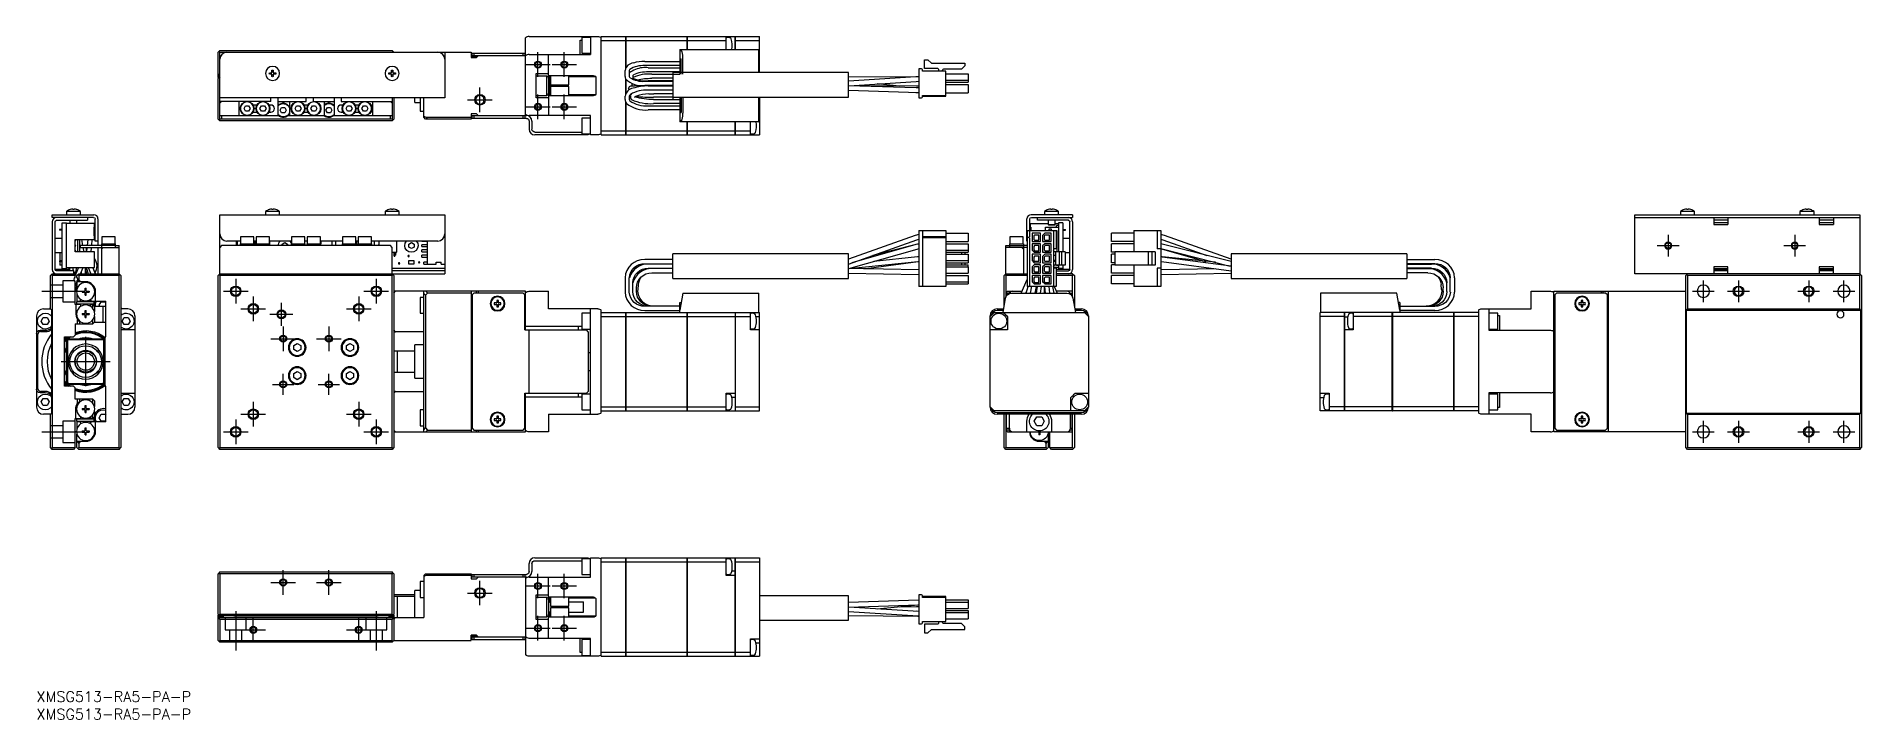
# Model space of a CAD drawing. Extents: x 0 to 519, y -8 to 186.
import ezdxf

# ---------------------------------------------------------------- set-up
doc = ezdxf.new("R2010")
doc.units = 0
doc.header["$LTSCALE"] = 0.5
doc.linetypes.add('CENTER', pattern=[50.8, 31.75, -6.35, 6.35, -6.35])
doc.linetypes.add('DASHED', pattern=[19.05, 12.7, -6.35])
for name, color, linetype in [('MSM_CENTER', 1, 'CENTER'), ('MSM_CONTINUOUS', 7, 'CONTINUOUS'), ('MSM_DASHED', 4, 'DASHED'), ('MSM_NARROW', 5, 'CONTINUOUS'), ('MSM_PART_NUMBER', 7, 'CONTINUOUS')]:
    doc.layers.add(name, color=color, linetype=linetype)
doc.styles.get("Standard").update_dxf_attribs({"font": 'txt.shx', "height": 1, "bigfont": 'bigfont.shx'})

# ---------------------------------------------------------------- blocks, each defined once
blk = doc.blocks.new('*U2')
at = {"layer": 'MSM_PART_NUMBER'}
blk.add_text('XMSG513-RA5-PA-P', height=3, dxfattribs=at).set_placement((0, -3))
blk = doc.blocks.new('*U3')
at = {"layer": 'MSM_PART_NUMBER'}
blk.add_text('XMSG513-RA5-PA-P', height=3, dxfattribs=at).set_placement((0, -8))

msp = doc.modelspace()

# ---------------------------------------------------------------- linework, layer by layer
at = {"layer": 'MSM_CENTER'}
for p, q in [((142.69, 174.88), (142.69, 181.88)), ((150.19, 174.88), (150.19, 181.88)), ((139.19, 178.38), (146.19, 178.38)), ((146.69, 178.38), (153.69, 178.38)), ((126.19, 164.88), (126.19, 171.88)), ((122.69, 168.38), (129.69, 168.38)), ((139.19, 166.38), (146.19, 166.38)), ((142.69, 162.88), (142.69, 169.88)), ((146.69, 166.38), (153.69, 166.38)), ((150.19, 162.88), (150.19, 169.88)), ((464.31, 129.97), (464.31, 123.77)), ((500.31, 129.97), (500.31, 123.77)), ((461.21, 126.87), (467.41, 126.87)), ((497.21, 126.87), (503.41, 126.87)), ((56.69, 117.37), (56.69, 110.37)), ((96.69, 117.37), (96.69, 110.37)), ((474.31, 110.77), (474.31, 116.97)), ((484.31, 116.97), (484.31, 110.77)), ((504.31, 116.97), (504.31, 110.77)), ((514.31, 110.77), (514.31, 116.97)), ((1.5, 113.87), (13, 113.87)), ((53.19, 113.87), (60.19, 113.87)), ((61.69, 112.37), (61.69, 105.37)), ((69.69, 104.07), (69.69, 110.57)), ((91.69, 112.37), (91.69, 105.37)), ((93.19, 113.87), (100.19, 113.87)), ((471.21, 113.87), (477.41, 113.87)), ((481.21, 113.87), (487.41, 113.87)), ((501.21, 113.87), (507.41, 113.87)), ((511.21, 113.87), (517.41, 113.87)), ((58.19, 108.87), (65.19, 108.87)), ((66.44, 107.32), (72.94, 107.32)), ((70.19, 103.87), (70.19, 96.87)), ((83.19, 103.87), (83.19, 96.87)), ((88.19, 108.87), (95.19, 108.87)), ((14, 86.87), (14, 100.87)), ((66.69, 100.37), (73.69, 100.37)), ((79.69, 100.37), (86.69, 100.37)), ((7, 93.87), (21, 93.87)), ((70.19, 84.37), (70.19, 90.37)), ((83.19, 84.37), (83.19, 90.37)), ((67.19, 87.37), (73.19, 87.37)), ((80.19, 87.37), (86.19, 87.37)), ((58.19, 78.87), (65.19, 78.87)), ((61.69, 82.37), (61.69, 75.37)), ((88.19, 78.87), (95.19, 78.87)), ((91.69, 82.37), (91.69, 75.37)), ((1.5, 73.87), (13, 73.87)), ((53.19, 73.87), (60.19, 73.87)), ((56.69, 77.37), (56.69, 70.37)), ((93.19, 73.87), (100.19, 73.87)), ((96.69, 77.37), (96.69, 70.37)), ((471.21, 73.87), (477.41, 73.87)), ((474.31, 70.77), (474.31, 76.97)), ((481.21, 73.87), (487.41, 73.87)), ((484.31, 76.97), (484.31, 70.77)), ((501.21, 73.87), (507.41, 73.87)), ((504.31, 76.97), (504.31, 70.77)), ((511.21, 73.87), (517.41, 73.87)), ((514.31, 70.77), (514.31, 76.97)), ((70.19, 27.5), (70.19, 34.5)), ((83.19, 27.5), (83.19, 34.5)), ((126.19, 24.5), (126.19, 31.5)), ((142.69, 26.5), (142.69, 33.5)), ((150.19, 26.5), (150.19, 33.5)), ((66.69, 31), (73.69, 31)), ((79.69, 31), (86.69, 31)), ((122.69, 28), (129.69, 28)), ((139.19, 30), (146.19, 30)), ((146.69, 30), (153.69, 30)), ((56.69, 22.85), (56.69, 11.65)), ((61.69, 14), (61.69, 21)), ((91.69, 14), (91.69, 21)), ((96.69, 22.85), (96.69, 11.65)), ((142.69, 14.5), (142.69, 21.5)), ((150.19, 14.5), (150.19, 21.5)), ((58.19, 17.5), (65.19, 17.5)), ((88.19, 17.5), (95.19, 17.5)), ((139.19, 18), (146.19, 18)), ((146.69, 18), (153.69, 18))]:
    msp.add_line(p, q, dxfattribs=at)
at = {"layer": 'MSM_CONTINUOUS'}
for p, q in [((52.19, 182.38), (51.69, 181.88)), ((51.69, 174.68), (51.69, 181.88)), ((51.94, 182.13), (52.19, 181.88)), ((52.19, 182.38), (101.19, 182.38)), ((52.19, 162.88), (52.19, 181.88)), ((52.19, 181.88), (123.69, 181.88)), ((101.69, 181.88), (101.19, 182.38)), ((101.19, 181.88), (101.44, 182.13)), ((116.19, 181.88), (116.19, 168.88)), ((123.69, 181.88), (123.69, 180.38)), ((139.19, 180.9), (139.19, 186)), ((140.19, 186.38), (159.69, 186.38)), ((154.69, 185.32), (155.19, 185.32)), ((154.69, 181.28), (154.69, 185.32)), ((155.19, 186.13), (155.19, 181.63)), ((157.69, 186.13), (155.19, 186.13)), ((157.69, 186.38), (157.69, 181.28)), ((160.69, 158.38), (160.69, 186.38)), ((160.69, 186.38), (167.68, 186.38)), ((160.69, 185.22), (167.68, 185.22)), ((167.68, 186.38), (167.68, 177.32)), ((167.69, 186.37), (167.68, 186.37)), ((167.69, 185.22), (167.68, 185.22)), ((167.69, 185.22), (167.68, 185.22)), ((167.69, 186.38), (185.18, 186.38)), ((167.69, 177.35), (167.69, 186.38)), ((167.69, 185.22), (185.18, 185.22)), ((167.69, 185.22), (185.18, 185.22)), ((183.09, 182.68), (205.59, 182.68)), ((183.09, 182.68), (183.09, 175.61)), ((183.69, 181.97), (183.09, 182.57)), ((185.18, 186.38), (185.18, 182.68)), ((185.19, 186.37), (185.18, 186.37)), ((185.19, 185.22), (185.18, 185.22)), ((185.19, 185.22), (185.18, 185.22)), ((185.19, 186.38), (198.79, 186.38)), ((185.19, 182.68), (185.19, 186.38)), ((185.19, 185.22), (196.29, 185.22)), ((196.29, 182.68), (196.29, 186.38)), ((197.28, 186.04), (196.51, 186.11)), ((198.79, 182.68), (198.79, 186.38)), ((198.79, 186.37), (198.8, 186.37)), ((198.79, 185.22), (198.8, 185.22)), ((198.8, 186.38), (205.69, 186.38)), ((198.8, 186.38), (198.8, 182.68)), ((198.8, 185.22), (205.69, 185.22)), ((205.59, 176.14), (205.59, 182.68)), ((205.69, 176.14), (205.69, 186.38)), ((66.99, 176.08), (66.99, 176.81)), ((67.39, 176.81), (67.39, 176.08)), ((100.99, 176.08), (100.99, 176.81)), ((101.39, 176.81), (101.39, 176.08)), ((125.44, 180.63), (123.69, 180.63)), ((123.69, 180.38), (125.19, 180.38)), ((123.99, 180.88), (123.99, 181.68)), ((123.99, 181.68), (138.99, 181.68)), ((139.19, 180.88), (123.99, 180.88)), ((124.49, 181.68), (124.49, 180.88)), ((125.69, 180.88), (125.19, 180.38)), ((138.49, 180.88), (138.49, 181.68)), ((138.99, 181.68), (138.99, 180.88)), ((139.19, 163.88), (139.19, 180.88)), ((140.19, 181.28), (157.69, 181.28)), ((145.69, 175.25), (145.69, 181.28)), ((155.19, 181.63), (157.69, 181.63)), ((167.49, 174.98), (167.49, 176.72)), ((168.69, 176.72), (168.69, 174.98)), ((173.09, 179.28), (183.09, 179.28)), ((183.09, 178.08), (173.09, 178.08)), ((174.09, 177.48), (183.09, 177.48)), ((183.09, 179.98), (183.48, 179.98)), ((183.48, 175.61), (183.48, 179.98)), ((183.96, 175.61), (183.96, 180.2)), ((251.81, 177.19), (251.09, 177.19)), ((251.09, 177.19), (251.09, 168.91)), ((252.11, 176.48), (252.11, 176.89)), ((252.64, 177.23), (252.64, 179.76)), ((252.64, 179.76), (253.64, 179.76)), ((256.49, 177.23), (252.64, 177.23)), ((253.64, 179.76), (254.66, 178.74)), ((254.66, 178.74), (264.2, 178.74)), ((256.64, 177.08), (256.64, 176.48)), ((257.79, 176.48), (257.79, 176.76)), ((263.2, 177.04), (258.07, 177.04)), ((264.2, 178.04), (263.2, 177.04)), ((264.2, 178.74), (264.2, 178.04)), ((52.19, 175.88), (51.69, 175.38)), ((52.19, 175.38), (51.69, 175.38)), ((51.69, 175.18), (52.19, 175.18)), ((51.79, 174.58), (51.69, 174.68)), ((51.94, 174.63), (51.69, 174.38)), ((51.69, 162.88), (51.69, 174.38)), ((51.79, 174.48), (51.79, 174.68)), ((52.19, 174.88), (51.94, 174.63)), ((52.19, 174.38), (51.94, 174.63)), ((52.19, 174.98), (52.09, 174.98)), ((66.26, 176.08), (66.99, 176.08)), ((66.99, 175.68), (66.26, 175.68)), ((66.99, 174.95), (66.99, 175.68)), ((67.39, 176.08), (68.12, 176.08)), ((68.12, 175.68), (67.39, 175.68)), ((67.39, 175.68), (67.39, 174.95)), ((100.26, 176.08), (100.99, 176.08)), ((100.99, 175.68), (100.26, 175.68)), ((100.99, 174.95), (100.99, 175.68)), ((101.39, 176.08), (102.12, 176.08)), ((102.12, 175.68), (101.39, 175.68)), ((101.39, 175.68), (101.39, 174.95)), ((142.19, 175.88), (145.69, 175.88)), ((142.19, 168.88), (142.19, 175.88)), ((145.19, 175.13), (142.19, 175.13)), ((145.19, 169.63), (145.19, 175.13)), ((145.69, 175.25), (145.78, 175.25)), ((145.7, 175.22), (145.78, 175.25)), ((145.79, 169.5), (145.79, 175.25)), ((145.99, 174.88), (145.79, 174.68)), ((145.99, 175.28), (158.39, 175.28)), ((145.99, 174.88), (145.99, 169.88)), ((146.29, 174.88), (145.99, 174.88)), ((146.29, 175.28), (146.29, 172.63)), ((146.29, 172.63), (151.49, 172.63)), ((146.29, 172.13), (146.29, 169.48)), ((151.49, 172.13), (146.29, 172.13)), ((151.49, 172.63), (151.49, 175.28)), ((159.08, 174.88), (151.49, 174.88)), ((151.49, 169.48), (151.49, 172.13)), ((159.19, 174.48), (159.19, 170.28)), ((167.68, 174.27), (167.68, 170.03)), ((167.69, 170.05), (167.69, 174.26)), ((168.53, 171.39), (168.49, 171.58)), ((168.65, 171.21), (168.53, 171.39)), ((169.49, 172.74), (169.54, 172.96)), ((169.49, 172.7), (169.49, 172.74)), ((169.49, 172.3), (169.49, 172.7)), ((169.49, 172.24), (169.49, 172.3)), ((169.69, 175.32), (169.69, 174.58)), ((172.04, 173.8), (174.09, 173.88)), ((173.09, 173.63), (181.09, 173.63)), ((181.09, 172.43), (173.09, 172.43)), ((183.09, 176.28), (174.09, 176.28)), ((174.09, 173.88), (181.09, 173.88)), ((174.09, 172.33), (181.09, 172.33)), ((175.09, 175.68), (183.09, 175.68)), ((181.09, 174.48), (175.09, 174.48)), ((231.09, 176.14), (181.09, 176.14)), ((181.09, 176.14), (181.09, 168.61)), ((231.09, 169.14), (231.09, 176.14)), ((250.76, 174.93), (231.09, 174.77)), ((250.23, 174.88), (231.09, 173.68)), ((250.3, 171.75), (231.09, 172.38)), ((231.11, 172.38), (250.31, 173.58)), ((250.42, 172.23), (231.11, 172.38)), ((245.57, 172.27), (239.24, 172.89)), ((251.09, 174.92), (250.23, 174.88)), ((251.09, 171.74), (250.3, 171.75)), ((250.31, 173.58), (251.09, 173.62)), ((251.09, 172.23), (250.42, 172.23)), ((251.09, 174.93), (250.48, 174.92)), ((251.09, 174.93), (250.76, 174.93)), ((258.74, 176.48), (252.11, 176.48)), ((258.74, 169.37), (258.74, 176.48)), ((258.74, 175.75), (265.09, 175.75)), ((258.74, 173.95), (265.09, 173.95)), ((258.74, 173.35), (265.09, 173.35)), ((258.74, 172.75), (265.09, 172.75)), ((265.09, 175.75), (265.09, 173.35)), ((265.09, 172.75), (265.09, 170.35)), ((116.19, 168.88), (52.19, 168.88)), ((66.69, 167.88), (52.19, 167.88)), ((52.19, 167.38), (52.69, 167.88)), ((57.69, 163.88), (57.69, 167.88)), ((59.08, 165.88), (59.51, 166.63)), ((59.51, 166.63), (60.37, 166.63)), ((60.37, 166.63), (60.81, 165.88)), ((62.71, 166.88), (61.67, 166.88)), ((63.58, 165.88), (64.01, 166.63)), ((64.01, 166.63), (64.87, 166.63)), ((64.87, 166.63), (65.31, 165.88)), ((66.69, 166.88), (66.17, 166.88)), ((66.69, 167.88), (66.69, 168.88)), ((68.69, 168.88), (68.69, 163.88)), ((68.69, 167.88), (76.69, 167.88)), ((71.99, 167.88), (71.99, 163.88)), ((73.58, 165.88), (74.01, 166.63)), ((74.01, 166.63), (74.87, 166.63)), ((74.87, 166.63), (75.31, 165.88)), ((77.21, 166.88), (76.17, 166.88)), ((76.69, 167.88), (76.69, 168.88)), ((78.08, 165.88), (78.51, 166.63)), ((78.51, 166.63), (79.37, 166.63)), ((78.69, 168.88), (78.69, 167.88)), ((78.69, 167.88), (84.69, 167.88)), ((79.37, 166.63), (79.81, 165.88)), ((81.99, 163.88), (81.99, 167.88)), ((84.69, 168.88), (84.69, 163.88)), ((86.69, 168.88), (86.69, 167.88)), ((86.69, 167.88), (101.19, 167.88)), ((87.21, 166.88), (86.69, 166.88)), ((88.08, 165.88), (88.51, 166.63)), ((88.51, 166.63), (89.37, 166.63)), ((89.37, 166.63), (89.81, 165.88)), ((91.71, 166.88), (90.67, 166.88)), ((92.58, 165.88), (93.01, 166.63)), ((93.01, 166.63), (93.87, 166.63)), ((93.87, 166.63), (94.31, 165.88)), ((95.69, 163.88), (95.69, 167.88)), ((100.69, 167.88), (101.19, 167.38)), ((101.19, 168.88), (101.19, 162.88)), ((101.69, 168.88), (101.69, 162.88)), ((107.69, 167.63), (107.69, 168.88)), ((107.69, 167.63), (109.19, 167.63)), ((109.19, 168.88), (109.19, 165.13)), ((110.19, 163.38), (110.19, 168.88)), ((142.19, 169.63), (145.19, 169.63)), ((145.69, 168.88), (142.19, 168.88)), ((145.69, 169.5), (145.78, 169.5)), ((145.69, 169.5), (145.69, 163.88)), ((145.78, 169.5), (145.7, 169.53)), ((145.79, 170.08), (145.99, 169.88)), ((145.99, 169.88), (146.29, 169.88)), ((158.39, 169.48), (145.99, 169.48)), ((151.49, 169.88), (159.08, 169.88)), ((167.49, 168.42), (167.49, 169.38)), ((167.68, 167.67), (167.68, 158.38)), ((167.69, 158.38), (167.69, 167.65)), ((168.69, 169.4), (168.69, 168.42)), ((169.01, 169.42), (169.03, 169.46)), ((169.03, 169.46), (169.1, 169.66)), ((170.21, 169.21), (170.15, 169.05)), ((181.09, 171.13), (174.09, 171.13)), ((174.09, 166.68), (183.09, 166.68)), ((181.09, 169.08), (175.55, 169.08)), ((175.57, 168.48), (183.09, 168.48)), ((183.09, 167.28), (175.57, 167.28)), ((175.67, 170.03), (175.63, 170.03)), ((181.09, 170.03), (175.65, 170.03)), ((181.09, 169.14), (231.09, 169.14)), ((183.09, 169.14), (183.09, 162.08)), ((183.48, 169.14), (183.48, 164.78)), ((183.96, 169.14), (183.96, 164.56)), ((205.59, 162.08), (205.59, 169.14)), ((205.69, 169.14), (205.69, 158.38)), ((231.09, 171.08), (250.98, 170.43)), ((250.26, 170.46), (251.09, 170.44)), ((250.98, 170.43), (251.09, 170.43)), ((251.09, 168.91), (251.81, 168.91)), ((252.11, 169.21), (252.11, 169.62)), ((252.11, 169.62), (258.74, 169.62)), ((252.11, 169.37), (258.74, 169.37)), ((258.74, 170.35), (265.09, 170.35)), ((51.69, 162.88), (51.94, 162.63)), ((51.94, 162.63), (52.19, 162.88)), ((51.94, 162.63), (52.19, 162.38)), ((52.19, 163.88), (68.87, 163.88)), ((101.19, 162.88), (52.19, 162.88)), ((101.19, 162.38), (52.19, 162.38)), ((52.69, 163.88), (52.69, 162.88)), ((59.51, 165.13), (59.08, 165.88)), ((60.37, 165.13), (59.51, 165.13)), ((60.81, 165.88), (60.37, 165.13)), ((61.67, 164.88), (62.71, 164.88)), ((64.01, 165.13), (63.58, 165.88)), ((64.87, 165.13), (64.01, 165.13)), ((65.31, 165.88), (64.87, 165.13)), ((66.17, 164.88), (66.69, 164.88)), ((69.33, 165.38), (69.76, 166.13)), ((69.76, 164.63), (69.33, 165.38)), ((69.76, 166.13), (70.62, 166.13)), ((70.62, 164.63), (69.76, 164.63)), ((70.62, 166.13), (71.06, 165.38)), ((71.06, 165.38), (70.62, 164.63)), ((71.51, 163.88), (81.99, 163.88)), ((74.01, 165.13), (73.58, 165.88)), ((74.87, 165.13), (74.01, 165.13)), ((75.31, 165.88), (74.87, 165.13)), ((76.17, 164.88), (77.21, 164.88)), ((78.51, 165.13), (78.08, 165.88)), ((79.37, 165.13), (78.51, 165.13)), ((79.81, 165.88), (79.37, 165.13)), ((82.33, 165.38), (82.76, 166.13)), ((82.76, 164.63), (82.33, 165.38)), ((82.76, 166.13), (83.62, 166.13)), ((83.62, 164.63), (82.76, 164.63)), ((83.62, 166.13), (84.06, 165.38)), ((84.06, 165.38), (83.62, 164.63)), ((84.51, 163.88), (101.19, 163.88)), ((86.69, 164.88), (87.21, 164.88)), ((88.51, 165.13), (88.08, 165.88)), ((89.37, 165.13), (88.51, 165.13)), ((89.81, 165.88), (89.37, 165.13)), ((90.67, 164.88), (91.71, 164.88)), ((93.01, 165.13), (92.58, 165.88)), ((93.87, 165.13), (93.01, 165.13)), ((94.31, 165.88), (93.87, 165.13)), ((100.69, 162.88), (100.69, 163.88)), ((101.19, 162.88), (101.44, 162.63)), ((101.19, 162.38), (101.69, 162.88)), ((109.19, 165.13), (110.19, 165.13)), ((110.19, 163.68), (110.8, 163.38)), ((110.69, 162.88), (110.19, 163.38)), ((123.69, 162.88), (110.69, 162.88)), ((110.8, 163.38), (123.69, 163.38)), ((110.8, 163.38), (111.3, 162.88)), ((125.19, 164.38), (123.69, 164.38)), ((123.69, 164.38), (123.69, 162.88)), ((123.99, 163.08), (123.99, 163.88)), ((123.99, 163.88), (139.39, 163.88)), ((139.39, 163.08), (123.99, 163.08)), ((124.49, 163.88), (124.49, 163.08)), ((125.19, 164.38), (125.69, 163.88)), ((138.49, 163.08), (138.49, 163.88)), ((138.99, 163.88), (138.99, 163.08)), ((157.69, 163.88), (140.19, 163.88)), ((140.19, 162.28), (140.19, 159.98)), ((140.99, 162.28), (140.99, 159.98)), ((155.19, 163.13), (155.19, 158.63)), ((157.69, 163.13), (155.19, 163.13)), ((157.69, 158.38), (157.69, 163.88)), ((183.09, 165.48), (174.09, 165.48)), ((183.09, 164.78), (183.48, 164.78)), ((183.09, 162.18), (183.69, 162.78)), ((205.59, 162.08), (183.09, 162.08)), ((185.18, 162.08), (185.18, 158.38)), ((185.19, 158.38), (185.19, 162.08)), ((198.79, 158.38), (198.79, 162.08)), ((198.8, 162.08), (198.8, 158.38)), ((203.19, 158.38), (203.19, 162.08)), ((205.59, 162.13), (205.69, 162.13)), ((141.79, 159.18), (155.19, 159.18)), ((156.99, 158.38), (141.79, 158.38)), ((155.19, 158.63), (157.69, 158.63)), ((156.49, 158.38), (156.49, 158.63)), ((156.99, 158.63), (156.99, 158.38)), ((159.69, 158.38), (157.69, 158.38)), ((160.69, 159.53), (167.68, 159.53)), ((160.69, 158.38), (167.68, 158.38)), ((167.69, 159.54), (167.68, 159.54)), ((167.69, 159.53), (167.68, 159.53)), ((167.69, 158.39), (167.68, 158.39)), ((167.69, 159.53), (185.18, 159.53)), ((167.69, 159.53), (185.18, 159.53)), ((167.69, 158.38), (185.18, 158.38)), ((185.19, 159.54), (185.18, 159.54)), ((185.19, 159.53), (185.18, 159.53)), ((185.19, 158.39), (185.18, 158.39)), ((185.19, 159.53), (198.79, 159.53)), ((185.19, 158.38), (198.79, 158.38)), ((198.79, 159.54), (198.8, 159.54)), ((198.79, 158.39), (198.8, 158.39)), ((198.8, 159.53), (203.19, 159.53)), ((198.8, 158.38), (205.69, 158.38)), ((203.4, 158.65), (204.17, 158.71)), ((4.5, 134.87), (4.5, 135.67)), ((4.5, 135.67), (16.3, 135.67)), ((12.5, 136.56), (8.5, 136.56)), ((8.5, 136.56), (8.5, 135.67)), ((9.57, 137.12), (9.55, 137.12)), ((10.3, 137.12), (10.3, 137.25)), ((10.7, 137.12), (10.3, 137.12)), ((10.7, 137.25), (10.7, 137.12)), ((11.45, 137.12), (11.43, 137.12)), ((12.5, 135.67), (12.5, 136.56)), ((52.19, 118.87), (52.19, 135.67)), ((52.19, 135.67), (116.19, 135.67)), ((69.19, 136.56), (65.19, 136.56)), ((65.19, 136.56), (65.19, 135.67)), ((66.26, 137.12), (66.24, 137.12)), ((66.99, 137.12), (66.99, 137.25)), ((67.39, 137.12), (66.99, 137.12)), ((67.39, 137.25), (67.39, 137.12)), ((68.14, 137.12), (68.12, 137.12)), ((69.19, 135.67), (69.19, 136.56)), ((103.19, 136.56), (99.19, 136.56)), ((99.19, 136.56), (99.19, 135.67)), ((100.26, 137.12), (100.24, 137.12)), ((100.99, 137.12), (100.99, 137.25)), ((101.39, 137.12), (100.99, 137.12)), ((101.39, 137.25), (101.39, 137.12)), ((102.14, 137.12), (102.12, 137.12)), ((103.19, 135.67), (103.19, 136.56)), ((116.19, 135.67), (116.19, 118.87)), ((294.84, 135.67), (283.04, 135.67)), ((290.84, 136.56), (286.84, 136.56)), ((286.84, 136.56), (286.84, 135.67)), ((287.91, 137.12), (287.89, 137.12)), ((288.64, 137.12), (288.64, 137.25)), ((289.04, 137.12), (288.64, 137.12)), ((289.04, 137.25), (289.04, 137.12)), ((289.79, 137.12), (289.76, 137.12)), ((290.84, 135.67), (290.84, 136.56)), ((294.84, 135.67), (294.84, 134.87)), ((454.81, 135.67), (518.81, 135.67)), ((454.81, 118.87), (454.81, 135.67)), ((471.81, 136.56), (467.81, 136.56)), ((467.81, 136.56), (467.81, 135.67)), ((468.89, 137.12), (468.86, 137.12)), ((469.61, 137.12), (469.61, 137.25)), ((470.01, 137.12), (469.61, 137.12)), ((470.01, 137.25), (470.01, 137.12)), ((470.76, 137.12), (470.74, 137.12)), ((471.81, 135.67), (471.81, 136.56)), ((505.81, 136.56), (501.81, 136.56)), ((501.81, 136.56), (501.81, 135.67)), ((502.89, 137.12), (502.86, 137.12)), ((503.61, 137.12), (503.61, 137.25)), ((504.01, 137.12), (503.61, 137.12)), ((504.01, 137.25), (504.01, 137.12)), ((504.76, 137.12), (504.74, 137.12)), ((505.81, 135.67), (505.81, 136.56)), ((518.81, 135.67), (518.81, 118.87)), ((16.2, 134.87), (4.5, 134.87)), ((4.5, 133.67), (4.5, 120.07)), ((5.3, 120.07), (5.3, 133.67)), ((5.7, 134.07), (14.5, 134.07)), ((7.3, 131.49), (6.5, 131.49)), ((6.5, 131.49), (6.5, 131.24)), ((7.3, 131.24), (6.5, 131.24)), ((7.3, 133.37), (8.5, 133.37)), ((7.3, 120.37), (7.3, 133.37)), ((8.5, 120.37), (8.5, 133.37)), ((16.5, 133.12), (8.5, 133.12)), ((9.5, 134.07), (9.5, 133.12)), ((11.5, 133.12), (11.5, 134.07)), ((14.5, 134.87), (14.5, 134.07)), ((16.4, 129.62), (16.4, 132.12)), ((16.5, 132.12), (16.4, 132.12)), ((16.4, 131.32), (16.5, 131.32)), ((16.4, 130.94), (16.5, 130.94)), ((16.4, 130.79), (16.5, 130.79)), ((16.4, 130.42), (16.5, 130.42)), ((16.5, 132.12), (16.5, 133.12)), ((16.5, 130.42), (16.5, 131.32)), ((16.5, 131.12), (16.7, 131.12)), ((16.7, 128.17), (16.7, 134.37)), ((17.5, 134.47), (17.5, 128.17)), ((251.09, 130), (250.06, 129.74)), ((251.09, 131.12), (251.09, 115.27)), ((251.09, 131.12), (258.74, 131.12)), ((252.11, 131.12), (252.11, 115.27)), ((258.74, 131.12), (258.74, 115.27)), ((258.74, 130.39), (265.09, 130.39)), ((265.09, 130.39), (265.09, 127.99)), ((281.84, 128.17), (281.84, 134.47)), ((281.87, 131.12), (281.87, 115.27)), ((281.87, 131.12), (290.34, 131.12)), ((282.58, 131.12), (282.58, 129.34)), ((282.64, 131.12), (282.64, 134.37)), ((282.84, 132.12), (282.84, 133.12)), ((282.84, 133.12), (287.84, 133.12)), ((282.84, 132.12), (282.94, 132.12)), ((282.94, 131.32), (282.84, 131.32)), ((282.84, 131.32), (282.84, 131.12)), ((282.94, 132.12), (282.94, 131.12)), ((283.14, 134.87), (294.84, 134.87)), ((283.31, 130.39), (283.31, 127.99)), ((285.71, 130.39), (283.31, 130.39)), ((284.01, 129.87), (283.76, 129.62)), ((285.26, 129.87), (284.01, 129.87)), ((284.84, 134.07), (284.84, 134.87)), ((293.64, 134.07), (284.84, 134.07)), ((285.26, 128.4), (285.26, 129.87)), ((285.71, 127.99), (285.71, 130.39)), ((286.91, 130.39), (286.31, 129.79)), ((287.01, 129.87), (286.76, 129.62)), ((288.71, 130.39), (286.91, 130.39)), ((288.26, 129.87), (287.01, 129.87)), ((287.14, 131.12), (287.14, 132.12)), ((287.14, 132.12), (290.84, 132.12)), ((287.84, 134.07), (287.84, 132.87)), ((287.84, 132.87), (289.84, 132.87)), ((287.84, 132.87), (288.04, 132.67)), ((289.64, 132.67), (288.04, 132.67)), ((288.19, 131.62), (288.69, 131.62)), ((288.19, 131.12), (288.19, 131.62)), ((288.26, 128.4), (288.26, 129.87)), ((288.69, 131.62), (288.69, 131.12)), ((288.71, 127.99), (288.71, 130.39)), ((289.44, 131.12), (289.44, 115.27)), ((289.64, 132.67), (289.84, 132.87)), ((289.84, 132.87), (289.84, 134.07)), ((289.84, 133.12), (290.84, 133.12)), ((290.15, 131.12), (290.15, 125.92)), ((290.29, 132.12), (290.29, 132.57)), ((290.84, 132.57), (290.29, 132.57)), ((290.34, 131.12), (290.34, 125.12)), ((290.84, 133.37), (290.84, 125.12)), ((292.04, 133.37), (290.84, 133.37)), ((292.04, 133.37), (292.04, 125.12)), ((292.04, 131.49), (292.84, 131.49)), ((292.04, 131.24), (292.84, 131.24)), ((292.84, 131.24), (292.84, 131.49)), ((294.04, 120.07), (294.04, 133.67)), ((294.84, 133.67), (294.84, 120.07)), ((305.91, 127.99), (305.91, 130.39)), ((312.26, 130.39), (305.91, 130.39)), ((312.26, 131.12), (312.26, 125.12)), ((312.26, 131.12), (319.91, 131.12)), ((318.89, 131.12), (318.89, 125.92)), ((319.91, 131.12), (319.91, 115.27)), ((320.95, 129.74), (319.91, 130)), ((320.95, 129.74), (319.91, 130)), ((454.81, 134.87), (518.81, 134.87)), ((477.31, 134.87), (477.31, 132.87)), ((481.31, 134.07), (477.31, 134.07)), ((481.31, 133.37), (477.31, 133.37)), ((477.31, 132.87), (481.31, 132.87)), ((481.31, 134.87), (481.31, 132.87)), ((507.31, 134.87), (507.31, 132.87)), ((511.31, 134.07), (507.31, 134.07)), ((511.31, 133.37), (507.31, 133.37)), ((507.31, 132.87), (511.31, 132.87)), ((511.31, 134.87), (511.31, 132.87)), ((7.3, 128.87), (5.3, 128.87)), ((5.3, 124.87), (7.3, 124.87)), ((6.62, 124.87), (6.62, 122.49)), ((11, 128.62), (16.5, 128.62)), ((11, 125.12), (11, 128.62)), ((16.5, 125.12), (11, 125.12)), ((11.7, 128.62), (11.7, 125.12)), ((12.2, 128.62), (12.2, 125.12)), ((12.5, 126.37), (12.5, 126.87)), ((22.5, 126.87), (12.5, 126.87)), ((12.5, 126.37), (23.5, 126.37)), ((13.21, 126.87), (12.9, 128.62)), ((13.52, 125.12), (13.3, 126.37)), ((14.14, 126.37), (14.11, 125.12)), ((14.37, 126.37), (14.25, 125.12)), ((14.57, 128.62), (14.41, 126.87)), ((15.56, 125.12), (15.67, 126.37)), ((15.72, 126.87), (15.88, 128.62)), ((16.5, 129.62), (16.4, 129.62)), ((16.5, 128.62), (16.5, 129.62)), ((16.5, 120.62), (16.5, 125.12)), ((17.5, 128.17), (16.7, 128.17)), ((17.47, 128.17), (17.47, 126.87)), ((17.47, 126.37), (17.47, 118.87)), ((18.5, 127.37), (18.5, 118.87)), ((18.5, 127.37), (22.5, 127.37)), ((18.5, 125.87), (19, 126.37)), ((22.4, 129.37), (18.6, 129.37)), ((18.6, 129.37), (18.6, 127.37)), ((22.4, 127.37), (22.4, 129.37)), ((22.5, 126.37), (22.5, 127.37)), ((22.5, 126.87), (23.5, 126.87)), ((23.5, 118.87), (23.5, 126.87)), ((52.69, 126.87), (52.19, 126.37)), ((100.69, 126.87), (52.69, 126.87)), ((58.04, 128.17), (54.19, 128.17)), ((56.89, 126.87), (56.89, 128.17)), ((57.19, 126.87), (57.19, 128.17)), ((57.94, 127.37), (61.94, 127.37)), ((57.94, 127.37), (57.94, 126.87)), ((61.84, 129.37), (58.04, 129.37)), ((58.04, 129.37), (58.04, 127.37)), ((61.84, 127.37), (61.84, 129.37)), ((62.54, 128.17), (61.84, 128.17)), ((61.94, 126.87), (61.94, 127.37)), ((62.19, 126.87), (62.19, 128.17)), ((62.44, 127.37), (66.44, 127.37)), ((62.44, 127.37), (62.44, 126.87)), ((66.34, 129.37), (62.54, 129.37)), ((62.54, 129.37), (62.54, 127.37)), ((66.34, 127.37), (66.34, 129.37)), ((72.54, 128.17), (66.34, 128.17)), ((66.36, 127.37), (66.36, 128.17)), ((66.44, 126.87), (66.44, 127.37)), ((69.94, 127.3), (70.69, 127.73)), ((69.94, 126.87), (69.94, 127.3)), ((70.69, 127.73), (71.44, 127.3)), ((71.44, 127.3), (71.44, 126.87)), ((72.44, 127.37), (76.44, 127.37)), ((72.44, 127.37), (72.44, 126.87)), ((76.34, 129.37), (72.54, 129.37)), ((72.54, 129.37), (72.54, 127.37)), ((76.34, 127.37), (76.34, 129.37)), ((77.04, 128.17), (76.34, 128.17)), ((76.44, 126.87), (76.44, 127.37)), ((76.94, 127.37), (80.94, 127.37)), ((76.94, 127.37), (76.94, 126.87)), ((80.84, 129.37), (77.04, 129.37)), ((77.04, 129.37), (77.04, 127.37)), ((80.84, 127.37), (80.84, 129.37)), ((87.04, 128.17), (80.84, 128.17)), ((80.94, 128.17), (80.94, 127.37)), ((80.94, 126.87), (80.94, 127.37)), ((84.14, 126.87), (84.14, 128.17)), ((85.06, 128.17), (85.06, 126.87)), ((86.94, 127.37), (90.94, 127.37)), ((86.94, 127.37), (86.94, 126.87)), ((90.84, 129.37), (87.04, 129.37)), ((87.04, 129.37), (87.04, 127.37)), ((90.84, 127.37), (90.84, 129.37)), ((91.54, 128.17), (90.84, 128.17)), ((90.94, 126.87), (90.94, 127.37)), ((91.19, 126.87), (91.19, 128.17)), ((91.44, 127.37), (95.44, 127.37)), ((91.44, 127.37), (91.44, 126.87)), ((95.34, 129.37), (91.54, 129.37)), ((91.54, 129.37), (91.54, 127.37)), ((95.34, 127.37), (95.34, 129.37)), ((114.19, 128.17), (95.34, 128.17)), ((95.44, 126.87), (95.44, 127.37)), ((96.19, 126.87), (96.19, 128.17)), ((97.55, 126.87), (97.55, 128.17)), ((101.19, 126.37), (100.69, 126.87)), ((101.19, 118.87), (101.19, 126.37)), ((102.35, 124.92), (101.19, 124.92)), ((101.69, 124.92), (101.69, 124.18)), ((102.12, 124.92), (102.12, 124.18)), ((102.45, 128.17), (102.45, 125.02)), ((105.94, 127.3), (106.69, 127.73)), ((105.94, 126.43), (105.94, 127.3)), ((106.69, 126), (105.94, 126.43)), ((106.69, 127.73), (107.44, 127.3)), ((107.44, 126.43), (106.69, 126)), ((107.44, 127.3), (107.44, 126.43)), ((109.69, 128.12), (109.69, 128.17)), ((109.69, 128.12), (111.19, 128.12)), ((109.69, 126.62), (109.69, 127.12)), ((111.19, 127.12), (109.69, 127.12)), ((109.69, 126.62), (111.19, 126.62)), ((109.69, 125.12), (109.69, 125.62)), ((111.19, 125.62), (109.69, 125.62)), ((109.69, 125.12), (111.19, 125.12)), ((111.19, 128.17), (111.19, 121.62)), ((250.06, 129.74), (231.09, 123.01)), ((231.09, 121.63), (250.49, 128.52)), ((231.18, 120.37), (250.6, 125.9)), ((250.24, 127.15), (232.03, 121.96)), ((250.33, 127.19), (238.02, 124.09)), ((251.09, 127.32), (250.24, 127.15)), ((251.09, 127.33), (250.33, 127.19)), ((250.49, 128.52), (251.09, 128.68)), ((250.49, 128.51), (251.09, 128.68)), ((250.6, 125.9), (251.09, 126.01)), ((258.74, 129.34), (252.11, 129.34)), ((258.74, 129.04), (252.11, 129.04)), ((258.74, 127.99), (265.09, 127.99)), ((258.74, 127.39), (265.09, 127.39)), ((258.74, 125.59), (265.09, 125.59)), ((258.74, 124.99), (265.09, 124.99)), ((263.2, 124.99), (263.2, 124.39)), ((264.2, 124.99), (264.2, 124.39)), ((265.09, 127.39), (265.09, 125.59)), ((265.09, 125.59), (265.09, 124.99)), ((275.84, 118.87), (275.84, 126.87)), ((275.84, 126.87), (276.84, 126.87)), ((281.87, 126.37), (275.84, 126.37)), ((276.84, 127.37), (276.84, 126.37)), ((276.84, 127.37), (280.84, 127.37)), ((276.84, 126.87), (280.84, 126.87)), ((280.74, 129.37), (276.94, 129.37)), ((276.94, 129.37), (276.94, 127.37)), ((280.34, 126.37), (280.84, 125.87)), ((280.74, 127.37), (280.74, 129.37)), ((280.84, 127.37), (280.84, 118.87)), ((281.87, 126.87), (280.84, 126.87)), ((281.87, 128.17), (281.84, 128.17)), ((282.48, 129.34), (282.58, 129.34)), ((282.58, 129.04), (282.48, 129.04)), ((282.58, 129.04), (282.58, 115.27)), ((283.31, 127.99), (285.71, 127.99)), ((283.31, 127.39), (283.31, 125.59)), ((285.71, 127.39), (283.31, 127.39)), ((283.31, 125.59), (283.91, 124.99)), ((283.76, 129.62), (283.76, 128.65)), ((283.76, 128.65), (284.01, 128.4)), ((284.01, 126.87), (283.76, 126.62)), ((283.76, 126.62), (283.76, 125.65)), ((283.76, 125.65), (284.01, 125.4)), ((283.91, 124.99), (285.71, 124.99)), ((284.01, 128.4), (285.26, 128.4)), ((285.26, 126.87), (284.01, 126.87)), ((284.01, 125.4), (285.26, 125.4)), ((285.26, 125.4), (285.26, 126.87)), ((285.71, 124.99), (285.71, 127.39)), ((286.31, 129.79), (286.31, 127.99)), ((286.31, 127.99), (288.71, 127.99)), ((286.91, 127.39), (286.31, 126.79)), ((286.31, 126.79), (286.31, 124.99)), ((286.31, 124.99), (288.71, 124.99)), ((286.76, 129.62), (286.76, 128.65)), ((286.76, 128.65), (287.01, 128.4)), ((287.01, 126.87), (286.76, 126.62)), ((286.76, 126.62), (286.76, 125.65)), ((286.76, 125.65), (287.01, 125.4)), ((288.71, 127.39), (286.91, 127.39)), ((287.01, 128.4), (288.26, 128.4)), ((288.26, 126.87), (287.01, 126.87)), ((287.01, 125.4), (288.26, 125.4)), ((288.26, 125.4), (288.26, 126.87)), ((288.71, 124.99), (288.71, 127.39)), ((290.15, 125.92), (289.44, 125.92)), ((292.72, 125.12), (289.69, 125.12)), ((290, 125.12), (290, 121.26)), ((291, 125.12), (291, 121.26)), ((291.7, 125.12), (291.7, 121.26)), ((294.04, 128.87), (292.04, 128.87)), ((292.72, 125.12), (292.72, 121.26)), ((292.72, 124.87), (294.04, 124.87)), ((312.26, 127.99), (305.91, 127.99)), ((305.91, 124.99), (305.91, 127.39)), ((312.26, 127.39), (305.91, 127.39)), ((306.8, 124.99), (305.91, 124.99)), ((306.8, 125.12), (306.8, 121.26)), ((318.36, 125.12), (306.8, 125.12)), ((316.34, 125.12), (316.34, 121.26)), ((317.36, 125.12), (317.36, 121.26)), ((318.36, 125.12), (318.36, 121.26)), ((319.91, 125.92), (318.89, 125.92)), ((319.91, 128.68), (320.52, 128.51)), ((320.68, 127.19), (319.91, 127.33)), ((319.91, 126.02), (320.36, 125.93)), ((319.91, 126.01), (320.41, 125.9)), ((320.36, 125.93), (339.7, 121.05)), ((320.41, 125.9), (332.73, 122.39)), ((320.51, 128.52), (332.99, 124.09)), ((339.91, 122.34), (320.68, 127.19)), ((339.91, 123.01), (320.95, 129.74)), ((5.5, 120.17), (9.5, 120.17)), ((5.5, 120.17), (5.5, 119.72)), ((10.5, 119.67), (5.7, 119.67)), ((6.5, 122.49), (6.5, 122.24)), ((7.3, 122.49), (6.5, 122.49)), ((7.3, 122.24), (6.5, 122.24)), ((6.62, 122.24), (6.62, 121.26)), ((7.3, 121.26), (6.62, 121.26)), ((7.3, 120.37), (8.5, 120.37)), ((8.5, 120.62), (16.5, 120.62)), ((9.9, 120.46), (9.19, 120.46)), ((9.19, 120.46), (9.19, 120.17)), ((9.5, 119.67), (9.5, 120.17)), ((9.9, 120.62), (9.9, 120.46)), ((10.5, 119.67), (10.5, 118.87)), ((11.41, 120.62), (10.94, 118.43)), ((11.98, 120.62), (11, 118.32)), ((12.54, 118.87), (13.28, 120.62)), ((13.91, 118.87), (13.94, 120.62)), ((14.08, 118.87), (13.94, 119.8)), ((14.06, 119.6), (14.2, 118.87)), ((14.15, 120.62), (14.71, 118.87)), ((14.72, 120.62), (15.46, 118.87)), ((16.77, 118.87), (16.02, 120.62)), ((116.19, 120.37), (101.19, 120.37)), ((116.19, 119.67), (101.19, 119.67)), ((102.12, 124.48), (101.69, 124.48)), ((101.8, 124.12), (101.69, 124.18)), ((101.8, 123.87), (101.8, 124.12)), ((101.8, 123.87), (102, 123.87)), ((102.12, 124.18), (102, 124.12)), ((102, 124.12), (102, 123.87)), ((105.87, 122.5), (105.87, 121.7)), ((107.47, 122.5), (105.87, 122.5)), ((105.87, 121.7), (107.47, 121.7)), ((107.47, 121.7), (107.47, 122.5)), ((109.69, 123.62), (109.69, 124.12)), ((111.19, 124.12), (109.69, 124.12)), ((109.69, 123.62), (111.19, 123.62)), ((110.19, 121.62), (110.19, 122.12)), ((111.19, 122.12), (110.19, 122.12)), ((110.19, 121.62), (113.69, 121.62)), ((113.69, 122.12), (115.19, 122.12)), ((113.69, 121.62), (113.69, 122.12)), ((115.19, 121.62), (115.19, 122.12)), ((115.19, 121.62), (116.19, 121.62)), ((181.09, 122.92), (173.09, 122.92)), ((173.09, 121.72), (181.09, 121.72)), ((173.38, 120.26), (173.35, 120.26)), ((173.35, 120.26), (173.38, 120.26)), ((173.38, 120.26), (174.59, 120.42)), ((174.09, 120.32), (173.38, 120.26)), ((181.09, 121.62), (174.09, 121.62)), ((174.09, 120.42), (181.09, 120.42)), ((181.09, 120.32), (174.09, 120.32)), ((181.09, 117.52), (181.09, 124.52)), ((231.09, 124.52), (181.09, 124.52)), ((231.09, 117.52), (231.09, 124.52)), ((251.01, 119.97), (231.09, 120.37)), ((231.21, 120.38), (250.81, 122.34)), ((235.39, 120.28), (250.85, 122.33)), ((250.68, 123.63), (238.28, 122.39)), ((251.09, 123.66), (250.68, 123.63)), ((250.81, 122.34), (251.09, 122.36)), ((251.09, 119.97), (250.94, 119.97)), ((251.09, 119.97), (251.01, 119.97)), ((258.74, 124.39), (265.09, 124.39)), ((258.74, 122.59), (265.09, 122.59)), ((258.74, 121.99), (265.09, 121.99)), ((258.74, 121.39), (265.09, 121.39)), ((258.74, 120.79), (265.09, 120.79)), ((263.2, 121.99), (263.2, 121.39)), ((264.2, 121.99), (264.2, 121.39)), ((265.09, 124.39), (265.09, 122.59)), ((265.09, 122.59), (265.09, 121.99)), ((265.09, 120.79), (265.09, 121.39)), ((265.09, 120.79), (265.09, 118.99)), ((283.31, 124.39), (283.31, 122.59)), ((285.71, 124.39), (283.31, 124.39)), ((283.31, 122.59), (283.91, 121.99)), ((283.31, 120.79), (283.91, 121.39)), ((283.31, 120.79), (283.31, 118.99)), ((284.01, 123.87), (283.76, 123.62)), ((283.76, 123.62), (283.76, 122.65)), ((283.76, 122.65), (284.01, 122.4)), ((284.01, 120.87), (283.76, 120.62)), ((283.76, 120.62), (283.76, 119.65)), ((283.76, 119.65), (284.01, 119.4)), ((283.91, 121.99), (285.71, 121.99)), ((285.71, 121.39), (283.91, 121.39)), ((285.26, 123.87), (284.01, 123.87)), ((284.01, 122.4), (285.26, 122.4)), ((285.26, 120.87), (284.01, 120.87)), ((285.26, 122.4), (285.26, 123.87)), ((285.26, 119.4), (285.26, 120.87)), ((285.71, 121.99), (285.71, 124.39)), ((285.71, 118.99), (285.71, 121.39)), ((286.91, 124.39), (286.31, 123.79)), ((286.31, 123.79), (286.31, 121.99)), ((286.31, 121.99), (288.71, 121.99)), ((286.91, 121.39), (286.31, 120.79)), ((286.31, 120.79), (286.31, 118.99)), ((287.01, 123.87), (286.76, 123.62)), ((286.76, 123.62), (286.76, 122.65)), ((286.76, 122.65), (287.01, 122.4)), ((287.01, 120.87), (286.76, 120.62)), ((286.76, 120.62), (286.76, 119.65)), ((286.76, 119.65), (287.01, 119.4)), ((288.71, 124.39), (286.91, 124.39)), ((288.71, 121.39), (286.91, 121.39)), ((288.26, 123.87), (287.01, 123.87)), ((287.01, 122.4), (288.26, 122.4)), ((288.26, 120.87), (287.01, 120.87)), ((288.26, 122.4), (288.26, 123.87)), ((288.26, 119.4), (288.26, 120.87)), ((288.71, 121.99), (288.71, 124.39)), ((288.71, 118.99), (288.71, 121.39)), ((290, 124.01), (289.44, 124.01)), ((290, 122.62), (289.44, 122.62)), ((290, 122.36), (289.44, 122.36)), ((290.84, 120.62), (289.44, 120.62)), ((290.15, 120.46), (289.44, 120.46)), ((292.72, 121.26), (289.69, 121.26)), ((290.15, 120.46), (290.15, 115.27)), ((290.15, 120.17), (293.84, 120.17)), ((290.15, 119.67), (293.64, 119.67)), ((290.29, 121.16), (290.29, 121.26)), ((290.84, 121.16), (290.29, 121.16)), ((290.84, 121.26), (290.84, 120.37)), ((292.04, 120.37), (290.84, 120.37)), ((292.04, 121.26), (292.04, 120.37)), ((292.72, 122.49), (292.84, 122.49)), ((292.72, 122.24), (292.84, 122.24)), ((292.84, 122.24), (292.84, 122.49)), ((293.84, 119.72), (293.84, 120.17)), ((306.8, 124.39), (305.91, 124.39)), ((305.91, 121.99), (305.91, 124.39)), ((306.8, 121.99), (305.91, 121.99)), ((306.8, 121.39), (305.91, 121.39)), ((305.91, 118.99), (305.91, 121.39)), ((318.36, 121.26), (306.8, 121.26)), ((312.26, 121.26), (312.26, 115.27)), ((319.91, 120.46), (318.89, 120.46)), ((318.89, 120.46), (318.89, 115.27)), ((320.32, 123.63), (319.91, 123.66)), ((320.33, 123.62), (319.91, 123.66)), ((319.91, 122.35), (320.16, 122.33)), ((320.07, 119.97), (319.91, 119.97)), ((335.61, 120.28), (320.07, 119.97)), ((320.16, 122.33), (339.91, 119.71)), ((335.5, 122.11), (320.32, 123.63)), ((339.91, 121.02), (320.33, 123.62)), ((339.91, 124.52), (339.91, 117.52)), ((389.91, 124.52), (339.91, 124.52)), ((389.91, 124.52), (389.91, 117.52)), ((389.91, 122.92), (397.91, 122.92)), ((397.91, 121.72), (389.91, 121.72)), ((389.91, 121.62), (396.91, 121.62)), ((396.91, 120.42), (389.91, 120.42)), ((389.91, 120.32), (396.91, 120.32)), ((397.63, 120.26), (396.41, 120.42)), ((396.91, 120.32), (397.63, 120.26)), ((397.63, 120.26), (397.65, 120.26)), ((397.65, 120.26), (397.63, 120.26)), ((481.31, 120.87), (477.31, 120.87)), ((477.31, 120.87), (477.31, 118.87)), ((477.31, 120.37), (481.31, 120.37)), ((477.31, 120.17), (481.31, 120.17)), ((481.31, 119.67), (477.31, 119.67)), ((481.31, 118.87), (481.31, 120.87)), ((511.31, 120.87), (507.31, 120.87)), ((507.31, 120.87), (507.31, 118.87)), ((507.31, 120.37), (511.31, 120.37)), ((507.31, 120.17), (511.31, 120.17)), ((511.31, 119.67), (507.31, 119.67)), ((511.31, 118.87), (511.31, 120.87)), ((4, 118.37), (4.5, 118.87)), ((4, 108.87), (4, 118.37)), ((4.25, 118.62), (4.5, 118.37)), ((4.5, 118.87), (10.5, 118.87)), ((4.5, 118.37), (4.5, 69.37)), ((11, 118.37), (4.5, 118.37)), ((10.5, 118.87), (11, 118.37)), ((11, 117.93), (11, 118.37)), ((11, 110.07), (11, 116.61)), ((11, 115.25), (11.5, 116.43)), ((11.17, 113.87), (11.5, 115.39)), ((11.5, 118.37), (12, 118.87)), ((11.5, 117.93), (11.5, 118.37)), ((11.5, 116.61), (11.5, 114.48)), ((14, 116.57), (11.5, 116.57)), ((12, 117.17), (11.58, 116.57)), ((11.75, 118.62), (12, 118.37)), ((12, 118.87), (23.5, 118.87)), ((12, 118.37), (12, 117.17)), ((23.5, 118.37), (12, 118.37)), ((12.6, 116.57), (12, 117.17)), ((12.71, 119.28), (12.71, 118.87)), ((13.86, 114.77), (14.15, 114.77)), ((13.86, 113.97), (13.86, 114.77)), ((14.15, 113.97), (14.15, 114.77)), ((24, 118.37), (23.5, 118.87)), ((23.5, 118.37), (23.75, 118.62)), ((23.5, 69.37), (23.5, 118.37)), ((24, 118.37), (24, 69.37)), ((51.69, 118.37), (52.19, 118.87)), ((51.69, 69.37), (51.69, 118.37)), ((51.94, 118.62), (52.19, 118.37)), ((52.19, 118.87), (116.19, 118.87)), ((52.19, 118.37), (52.19, 69.37)), ((101.19, 118.37), (52.19, 118.37)), ((101.19, 118.87), (101.69, 118.37)), ((101.19, 118.37), (101.44, 118.62)), ((101.19, 69.37), (101.19, 118.37)), ((101.69, 118.37), (101.69, 69.37)), ((167.49, 117.71), (167.49, 113.62)), ((168.69, 113.62), (168.69, 117.71)), ((168.7, 117.71), (168.69, 117.68)), ((169.69, 113.78), (169.69, 116.26)), ((170.69, 113.93), (170.69, 114.81)), ((171.17, 114.38), (171.29, 115.77)), ((175.09, 119.12), (181.09, 119.12)), ((181.09, 117.52), (231.09, 117.52)), ((231.09, 119.07), (250.98, 118.67)), ((250.98, 118.67), (251.09, 118.67)), ((258.74, 115.27), (251.09, 115.27)), ((258.74, 118.99), (265.09, 118.99)), ((258.74, 118.39), (265.09, 118.39)), ((258.74, 116.59), (265.09, 116.59)), ((258.74, 115.99), (265.09, 115.99)), ((265.09, 118.39), (265.09, 116.59)), ((265.09, 116.59), (265.09, 115.99)), ((275.34, 118.37), (275.84, 118.87)), ((275.34, 109.57), (275.34, 118.37)), ((275.59, 118.62), (275.84, 118.37)), ((275.84, 118.87), (281.87, 118.87)), ((281.87, 118.37), (275.84, 118.37)), ((275.84, 118.37), (275.84, 112.21)), ((280.23, 113.37), (281.87, 117.22)), ((281.6, 113.37), (282.21, 115.27)), ((290.15, 115.27), (281.87, 115.27)), ((282.86, 113.37), (283.23, 115.29)), ((283.31, 118.99), (285.71, 118.99)), ((285.71, 118.39), (283.31, 118.39)), ((283.31, 118.39), (283.31, 116.59)), ((283.31, 116.59), (283.91, 115.99)), ((284.01, 117.87), (283.76, 117.62)), ((283.76, 117.62), (283.76, 116.65)), ((283.76, 116.65), (284.01, 116.4)), ((283.91, 115.99), (285.71, 115.99)), ((284.01, 119.4), (285.26, 119.4)), ((285.26, 117.87), (284.01, 117.87)), ((284.01, 116.4), (285.26, 116.4)), ((284.44, 115.27), (284.08, 113.37)), ((284.73, 115.27), (284.46, 113.37)), ((285.26, 116.4), (285.26, 117.87)), ((285.67, 113.37), (285.95, 115.27)), ((285.71, 115.99), (285.71, 118.39)), ((286.31, 118.99), (288.71, 118.99)), ((286.31, 118.39), (286.31, 116.59)), ((288.71, 118.39), (286.31, 118.39)), ((286.91, 115.99), (286.31, 116.59)), ((286.71, 115.27), (286.75, 113.37)), ((287.01, 117.87), (286.76, 117.62)), ((286.76, 117.62), (286.76, 116.65)), ((286.76, 116.65), (287.01, 116.4)), ((286.91, 115.99), (288.71, 115.99)), ((287.07, 113.37), (286.91, 115.27)), ((287.01, 119.4), (288.26, 119.4)), ((288.26, 117.87), (287.01, 117.87)), ((287.01, 116.4), (288.26, 116.4)), ((288.11, 115.27), (288.27, 113.37)), ((288.26, 116.4), (288.26, 117.87)), ((288.71, 115.99), (288.71, 118.39)), ((289.09, 115.27), (289.5, 113.37)), ((289.63, 115.27), (290.44, 113.37)), ((294.84, 118.87), (290.15, 118.87)), ((294.84, 118.37), (290.15, 118.37)), ((294.84, 118.87), (295.34, 118.37)), ((294.84, 118.37), (295.09, 118.62)), ((294.84, 112.21), (294.84, 118.37)), ((295.34, 118.37), (295.34, 109.57)), ((312.26, 118.99), (305.91, 118.99)), ((305.91, 115.99), (305.91, 118.39)), ((312.26, 118.39), (305.91, 118.39)), ((312.26, 115.99), (305.91, 115.99)), ((319.91, 115.27), (312.26, 115.27)), ((319.91, 118.67), (320.02, 118.67)), ((319.91, 118.67), (320.09, 118.67)), ((320.02, 118.67), (339.91, 119.07)), ((339.91, 117.52), (389.91, 117.52)), ((395.91, 119.12), (389.91, 119.12)), ((399.84, 114.38), (399.72, 115.77)), ((400.31, 113.93), (400.31, 114.81)), ((401.31, 113.78), (401.31, 116.26)), ((402.3, 117.71), (402.31, 117.68)), ((402.31, 113.62), (402.31, 117.71)), ((403.51, 117.71), (403.51, 113.62)), ((518.81, 118.87), (454.81, 118.87)), ((469.31, 118.37), (469.81, 118.87)), ((469.31, 69.37), (469.31, 118.37)), ((469.56, 118.62), (469.81, 118.37)), ((469.81, 118.37), (469.81, 108.87)), ((518.81, 118.37), (469.81, 118.37)), ((519.31, 118.37), (518.81, 118.87)), ((518.81, 118.37), (519.06, 118.62)), ((518.81, 108.87), (518.81, 118.37)), ((519.31, 118.37), (519.31, 69.37)), ((3.88, 108.87), (4, 109.57)), ((11.4, 113.87), (11, 113.87)), ((12.46, 110.07), (11, 110.07)), ((11.2, 110.07), (11.2, 107.37)), ((16.39, 110.87), (11.39, 110.87)), ((11.39, 110.87), (11.39, 110.27)), ((11.39, 110.27), (16.39, 110.27)), ((11.5, 113.05), (11.5, 111.07)), ((11.5, 111.07), (12.46, 111.07)), ((12.46, 111.07), (12.63, 111.36)), ((12.46, 110.07), (12.63, 109.77)), ((13, 113.91), (13.8, 113.91)), ((13, 113.91), (13, 113.62)), ((13, 113.62), (13.8, 113.62)), ((13.53, 113.62), (13.53, 113.91)), ((14.15, 114.24), (13.86, 114.24)), ((13.86, 112.77), (13.86, 113.56)), ((13.86, 113.3), (14.15, 113.3)), ((13.86, 112.77), (14.15, 112.77)), ((14.15, 112.77), (14.15, 113.56)), ((14.21, 113.91), (15, 113.91)), ((14.21, 113.62), (15, 113.62)), ((14.47, 113.62), (14.47, 113.91)), ((15, 113.91), (15, 113.62)), ((15.37, 111.36), (15.54, 111.07)), ((15.37, 109.77), (15.54, 110.07)), ((15.54, 111.07), (19.7, 111.07)), ((16, 110.07), (15.54, 110.07)), ((16, 109.03), (16, 110.07)), ((16, 110.07), (16.5, 109.57)), ((16.39, 110.27), (16.39, 110.87)), ((16.5, 109.57), (16.5, 108.08)), ((19.7, 109.57), (16.5, 109.57)), ((16.8, 111.07), (16.8, 113.77)), ((17.85, 109.87), (18.42, 110.87)), ((18.02, 109.57), (17.85, 109.87)), ((18.42, 110.87), (19.58, 110.87)), ((19, 105.07), (19, 109.57)), ((19.58, 110.87), (19.7, 110.65)), ((19.7, 100.87), (19.7, 111.07)), ((24, 109.57), (24.12, 108.87)), ((101.69, 113.37), (102.19, 113.87)), ((139.19, 113.87), (101.69, 113.87)), ((109.19, 112.12), (109.19, 107.62)), ((110.19, 112.12), (109.19, 112.12)), ((110.19, 73.87), (110.19, 113.87)), ((110.69, 112.75), (110.19, 113.25)), ((111.3, 113.37), (110.69, 112.75)), ((110.69, 112.75), (110.69, 74.98)), ((110.8, 113.87), (111.3, 113.37)), ((123.69, 113.37), (111.3, 113.37)), ((123.69, 113.87), (123.69, 73.87)), ((124.49, 113.37), (123.99, 112.87)), ((123.99, 112.87), (123.99, 74.87)), ((138.49, 113.37), (124.49, 113.37)), ((125.19, 113.37), (125.19, 113.87)), ((125.69, 113.87), (125.69, 113.37)), ((130.95, 110.61), (130.27, 110.61)), ((130.27, 110.13), (130.95, 110.13)), ((130.95, 111.29), (130.95, 110.61)), ((130.95, 110.13), (130.95, 109.45)), ((131.43, 110.61), (131.43, 111.29)), ((132.11, 110.61), (131.43, 110.61)), ((131.43, 109.45), (131.43, 110.13)), ((131.43, 110.13), (132.11, 110.13)), ((138.99, 112.87), (138.49, 113.37)), ((138.99, 102.87), (138.99, 112.87)), ((139.19, 102.87), (139.19, 113.87)), ((140.19, 113.87), (145.69, 113.87)), ((145.69, 108.87), (145.69, 113.87)), ((183.09, 109.62), (173.09, 109.62)), ((175.57, 109.62), (175.33, 109.62)), ((183.96, 113.37), (183.09, 108.47)), ((183.09, 107.87), (183.09, 110.67)), ((183.09, 110.67), (183.48, 110.67)), ((183.96, 113.37), (205.59, 113.37)), ((205.59, 107.87), (205.59, 113.37)), ((275.04, 107.87), (275.74, 111.88)), ((276.34, 113.87), (275.84, 113.37)), ((276.04, 113.37), (276.84, 113.37)), ((276.04, 112.59), (276.04, 113.37)), ((276.27, 112.87), (276.04, 112.87)), ((276.34, 113.87), (280.44, 113.87)), ((276.84, 113.23), (276.84, 113.87)), ((277.52, 113.37), (293.16, 113.37)), ((281.54, 113.38), (281.8, 114)), ((281.76, 113.87), (281.75, 113.87)), ((284.18, 113.87), (284.53, 113.87)), ((284.34, 113.87), (284.34, 113.91)), ((284.54, 113.91), (284.34, 113.91)), ((286.73, 113.87), (287.03, 113.87)), ((294.84, 113.87), (290.23, 113.87)), ((293.84, 113.67), (293.84, 113.87)), ((294.1, 113.37), (294.64, 113.37)), ((294.64, 112.87), (294.4, 112.87)), ((294.64, 113.37), (294.64, 112.59)), ((294.93, 111.88), (295.64, 107.87)), ((365.41, 113.37), (365.41, 107.87)), ((387.05, 113.37), (365.41, 113.37)), ((387.91, 108.47), (387.05, 113.37)), ((387.91, 110.67), (387.53, 110.67)), ((387.91, 110.67), (387.91, 107.87)), ((387.91, 109.62), (397.91, 109.62)), ((395.43, 109.62), (395.67, 109.62)), ((425.31, 108.87), (425.31, 113.87)), ((425.31, 113.87), (430.81, 113.87)), ((431.81, 113.87), (469.31, 113.87)), ((431.81, 73.87), (431.81, 113.87)), ((432.51, 113.37), (432.01, 112.87)), ((432.01, 112.87), (432.01, 74.87)), ((446.51, 113.37), (432.51, 113.37)), ((439.57, 110.61), (438.9, 110.61)), ((438.9, 110.13), (439.57, 110.13)), ((439.57, 111.29), (439.57, 110.61)), ((439.57, 110.13), (439.57, 109.45)), ((440.05, 110.61), (440.05, 111.29)), ((440.73, 110.61), (440.05, 110.61)), ((440.05, 109.45), (440.05, 110.13)), ((440.05, 110.13), (440.73, 110.13)), ((445.31, 113.37), (445.31, 113.87)), ((445.81, 113.37), (445.81, 113.87)), ((447.01, 112.87), (446.51, 113.37)), ((447.01, 74.87), (447.01, 112.87)), ((447.31, 73.87), (447.31, 113.87)), ((0, 106.87), (0, 80.87)), ((1.35, 105.37), (1.92, 106.37)), ((1.92, 104.37), (1.35, 105.37)), ((1.92, 106.37), (3.08, 106.37)), ((3.08, 104.37), (1.92, 104.37)), ((2, 108.87), (4, 108.87)), ((3.08, 106.37), (3.65, 105.37)), ((3.65, 105.37), (3.08, 104.37)), ((4.35, 108.52), (4, 108.87)), ((4.35, 79.22), (4.35, 108.52)), ((11, 104.57), (16, 104.57)), ((11, 104.57), (11, 101.37)), ((11.7, 104.57), (11.7, 105.77)), ((12.2, 105.22), (12.2, 104.57)), ((13, 107.51), (13.8, 107.51)), ((13, 107.51), (13, 107.22)), ((13, 107.22), (13.8, 107.22)), ((13.53, 107.22), (13.53, 107.51)), ((13.86, 108.37), (14.15, 108.37)), ((13.86, 107.57), (13.86, 108.37)), ((14.15, 107.84), (13.86, 107.84)), ((13.86, 106.37), (13.86, 107.16)), ((13.86, 106.9), (14.15, 106.9)), ((13.86, 106.37), (14.15, 106.37)), ((14.15, 107.57), (14.15, 108.37)), ((14.15, 106.37), (14.15, 107.16)), ((14.21, 107.51), (15, 107.51)), ((14.21, 107.22), (15, 107.22)), ((14.47, 107.22), (14.47, 107.51)), ((15, 107.51), (15, 107.22)), ((16, 104.57), (16, 105.71)), ((16.5, 105.07), (16, 104.57)), ((16.5, 106.65), (16.5, 105.07)), ((16.5, 105.07), (19.7, 105.07)), ((26, 108.87), (24, 108.87)), ((24.35, 105.37), (24.92, 106.37)), ((24.92, 104.37), (24.35, 105.37)), ((24.92, 106.37), (26.08, 106.37)), ((26.08, 104.37), (24.92, 104.37)), ((26.08, 106.37), (26.65, 105.37)), ((26.65, 105.37), (26.08, 104.37)), ((28, 106.87), (28, 102.87)), ((109.19, 107.62), (110.19, 107.62)), ((123.99, 103.87), (123.69, 103.87)), ((155.19, 103.87), (138.99, 103.87)), ((159.69, 108.87), (145.69, 108.87)), ((154.19, 102.87), (154.19, 103.87)), ((155.19, 107.62), (155.19, 103.12)), ((157.69, 107.62), (155.19, 107.62)), ((157.69, 78.87), (157.69, 108.87)), ((160.69, 79.25), (160.69, 108.48)), ((160.69, 107.87), (167.68, 107.87)), ((160.69, 106.71), (167.68, 106.71)), ((167.68, 79.87), (167.68, 107.87)), ((167.69, 107.86), (167.68, 107.86)), ((167.69, 106.71), (167.68, 106.71)), ((167.69, 107.87), (205.69, 107.87)), ((167.69, 107.87), (167.69, 79.87)), ((167.69, 106.71), (185.18, 106.71)), ((173.09, 108.42), (183.09, 108.42)), ((185.18, 79.87), (185.18, 107.87)), ((185.19, 107.86), (185.18, 107.86)), ((185.19, 106.71), (185.18, 106.71)), ((185.19, 107.87), (185.19, 79.87)), ((185.19, 106.71), (198.79, 106.71)), ((198.79, 107.87), (198.79, 79.87)), ((198.79, 107.86), (198.8, 107.86)), ((198.79, 106.71), (198.8, 106.71)), ((198.8, 107.87), (198.8, 79.87)), ((198.8, 106.71), (203.19, 106.71)), ((203.19, 102.87), (203.19, 107.87)), ((204.17, 107.53), (203.4, 107.6)), ((205.69, 106.62), (204.75, 106.62)), ((205.69, 79.87), (205.69, 107.87)), ((271.34, 80.87), (271.34, 106.87)), ((272.49, 107.87), (298.18, 107.87)), ((273.34, 108.87), (275.21, 108.87)), ((273.34, 108.48), (275.14, 108.48)), ((276.34, 106.62), (276.34, 102.87)), ((295.46, 108.87), (297.34, 108.87)), ((295.53, 108.48), (297.34, 108.48)), ((299.34, 106.87), (299.34, 80.87)), ((403.31, 107.87), (365.31, 107.87)), ((365.31, 79.87), (365.31, 107.87)), ((372.2, 106.71), (365.31, 106.71)), ((372.2, 79.87), (372.2, 107.87)), ((372.21, 107.86), (372.2, 107.86)), ((372.21, 106.71), (372.2, 106.71)), ((372.21, 107.87), (372.21, 79.87)), ((372.21, 106.62), (373.15, 106.62)), ((374.5, 107.6), (373.73, 107.53)), ((374.71, 107.87), (374.71, 102.87)), ((385.81, 106.71), (374.71, 106.71)), ((385.81, 79.87), (385.81, 107.87)), ((385.81, 107.86), (385.82, 107.86)), ((385.81, 106.71), (385.82, 106.71)), ((385.82, 107.87), (385.82, 79.87)), ((403.31, 106.71), (385.82, 106.71)), ((397.91, 108.42), (387.91, 108.42)), ((403.31, 79.87), (403.31, 107.87)), ((403.31, 107.86), (403.32, 107.86)), ((403.31, 106.71), (403.32, 106.71)), ((403.32, 107.87), (403.32, 79.87)), ((410.31, 107.87), (403.32, 107.87)), ((410.31, 106.71), (403.32, 106.71)), ((410.31, 108.48), (410.31, 79.25)), ((411.31, 108.87), (425.31, 108.87)), ((413.31, 108.87), (413.31, 102.77)), ((415.81, 107.62), (413.31, 107.62)), ((415.81, 103.12), (415.81, 107.62)), ((415.81, 106.95), (416.31, 106.95)), ((416.31, 106.95), (416.31, 102.77)), ((432.01, 108.37), (431.81, 108.37)), ((432.01, 103.87), (431.81, 103.87)), ((447.01, 108.37), (447.31, 108.37)), ((447.31, 107.62), (447.01, 107.62)), ((469.81, 108.87), (469.46, 108.52)), ((469.46, 108.52), (469.46, 79.22)), ((469.46, 108.52), (519.16, 108.52)), ((469.81, 108.87), (518.81, 108.87)), ((519.16, 108.52), (518.81, 108.87)), ((519.16, 79.22), (519.16, 108.52)), ((0.38, 86.09), (0.38, 101.64)), ((1, 102.77), (2.5, 102.77)), ((1.13, 102.38), (2.5, 102.38)), ((8, 100.87), (10.5, 100.87)), ((8, 86.87), (8, 100.87)), ((8.5, 99.57), (8.8, 99.87)), ((8.5, 88.17), (8.5, 99.57)), ((9.3, 100.37), (8.8, 99.87)), ((8.8, 99.87), (8.8, 87.87)), ((19, 100.07), (9, 100.07)), ((9.3, 100.37), (18.7, 100.37)), ((11, 101.37), (10.5, 100.87)), ((18.7, 100.37), (19.2, 99.87)), ((19.2, 87.87), (19.2, 99.87)), ((19.2, 99.87), (19.5, 99.57)), ((19.5, 86.87), (19.5, 100.87)), ((19.5, 100.87), (19.7, 100.87)), ((28, 102.87), (24, 102.87)), ((28, 102.87), (28, 84.87)), ((73.19, 98.44), (74.19, 99.02)), ((74.19, 99.02), (75.19, 98.44)), ((88.19, 98.44), (89.19, 99.02)), ((89.19, 99.02), (90.19, 98.44)), ((102.19, 102.35), (101.69, 102.85)), ((101.69, 102.17), (102.19, 102.35)), ((110.19, 102.35), (102.19, 102.35)), ((123.69, 102.12), (123.99, 102.12)), ((123.89, 98.87), (123.69, 98.67)), ((123.89, 98.87), (123.89, 88.87)), ((123.99, 98.87), (123.89, 98.87)), ((138.99, 102.87), (156.49, 102.87)), ((140.19, 84.87), (140.19, 102.87)), ((155.19, 103.12), (157.69, 103.12)), ((156.99, 102.37), (156.49, 102.87)), ((156.99, 102.37), (156.99, 85.37)), ((205.69, 102.87), (203.19, 102.87)), ((203.4, 103.14), (204.17, 103.2)), ((276.34, 102.87), (271.34, 102.87)), ((374.71, 102.87), (372.21, 102.87)), ((373.73, 103.2), (374.5, 103.14)), ((413.31, 103.12), (415.81, 103.12)), ((413.31, 102.77), (430.81, 102.77)), ((432.01, 102.87), (431.81, 102.87)), ((432.01, 101.37), (431.81, 101.37)), ((447.01, 102.12), (447.31, 102.12)), ((447.11, 98.87), (447.01, 98.87)), ((447.11, 88.87), (447.11, 98.87)), ((447.31, 98.67), (447.11, 98.87)), ((17.2, 96.84), (17.2, 97.03)), ((17.2, 96.84), (17.43, 96.62)), ((17.43, 96.79), (17.43, 96.62)), ((17.43, 96.62), (17.56, 96.62)), ((73.19, 97.29), (73.19, 98.44)), ((74.19, 96.71), (73.19, 97.29)), ((75.19, 97.29), (74.19, 96.71)), ((75.19, 98.44), (75.19, 97.29)), ((88.19, 97.29), (88.19, 98.44)), ((89.19, 96.71), (88.19, 97.29)), ((90.19, 97.29), (89.19, 96.71)), ((90.19, 98.44), (90.19, 97.29)), ((107.69, 96.87), (101.69, 96.87)), ((102.69, 90.87), (102.69, 96.87)), ((107.69, 89.12), (107.69, 98.62)), ((110.19, 98.62), (107.69, 98.62)), ((157.69, 96.37), (156.99, 96.37)), ((12.56, 91.07), (12.63, 91.07)), ((12.69, 91), (12.63, 91.07)), ((15.38, 91.07), (15.31, 91)), ((15.38, 91.07), (15.44, 91.07)), ((16.97, 92.8), (16.97, 92.8)), ((17.43, 91.12), (17.2, 90.89)), ((17.2, 90.7), (17.2, 90.89)), ((17.43, 91.12), (17.43, 90.95)), ((17.56, 91.12), (17.43, 91.12)), ((17.56, 91.12), (17.56, 91.12)), ((73.19, 90.44), (74.19, 91.02)), ((73.19, 89.29), (73.19, 90.44)), ((74.19, 88.71), (73.19, 89.29)), ((74.19, 91.02), (75.19, 90.44)), ((75.19, 89.29), (74.19, 88.71)), ((75.19, 90.44), (75.19, 89.29)), ((88.19, 90.44), (89.19, 91.02)), ((88.19, 89.29), (88.19, 90.44)), ((89.19, 88.71), (88.19, 89.29)), ((89.19, 91.02), (90.19, 90.44)), ((90.19, 89.29), (89.19, 88.71)), ((90.19, 90.44), (90.19, 89.29)), ((101.69, 90.87), (107.69, 90.87)), ((107.69, 89.12), (110.19, 89.12)), ((123.69, 89.07), (123.89, 88.87)), ((123.89, 88.87), (123.99, 88.87)), ((156.99, 91.37), (157.69, 91.37)), ((447.01, 88.87), (447.11, 88.87)), ((447.11, 88.87), (447.31, 89.07)), ((2.5, 84.97), (1, 84.97)), ((2.5, 85.35), (1.13, 85.35)), ((1.35, 82.37), (1.92, 83.37)), ((1.92, 83.37), (3.08, 83.37)), ((3.08, 83.37), (3.65, 82.37)), ((10.5, 86.87), (8, 86.87)), ((8.8, 87.87), (8.5, 88.17)), ((8.8, 87.87), (9, 87.67)), ((9, 87.67), (19, 87.67)), ((9.3, 87.37), (9, 87.67)), ((18.7, 87.37), (9.3, 87.37)), ((10.5, 86.87), (11, 86.37)), ((11, 83.17), (11, 86.37)), ((16, 83.17), (11, 83.17)), ((11.7, 81.96), (11.7, 83.17)), ((12.2, 83.17), (12.2, 82.51)), ((16, 82.03), (16, 83.17)), ((16, 83.17), (16.5, 82.67)), ((19, 87.67), (18.7, 87.37)), ((19, 87.67), (19.2, 87.87)), ((19.5, 88.17), (19.2, 87.87)), ((19.7, 86.87), (19.5, 86.87)), ((19.7, 76.67), (19.7, 86.87)), ((24, 84.87), (28, 84.87)), ((24.35, 82.37), (24.92, 83.37)), ((24.92, 83.37), (26.08, 83.37)), ((26.08, 83.37), (26.65, 82.37)), ((28, 84.87), (28, 80.87)), ((102.19, 85.38), (101.69, 85.56)), ((101.69, 84.88), (102.19, 85.38)), ((102.19, 85.38), (110.19, 85.38)), ((123.99, 85.62), (123.69, 85.62)), ((123.69, 83.87), (123.99, 83.87)), ((138.99, 74.87), (138.99, 84.87)), ((138.99, 84.87), (156.49, 84.87)), ((138.99, 83.87), (155.19, 83.87)), ((139.19, 73.87), (139.19, 84.87)), ((154.19, 83.87), (154.19, 84.87)), ((155.19, 84.62), (155.19, 80.12)), ((157.69, 84.62), (155.19, 84.62)), ((156.49, 84.87), (156.99, 85.37)), ((196.29, 84.87), (198.79, 84.87)), ((196.29, 79.87), (196.29, 84.87)), ((197.28, 84.53), (196.51, 84.6)), ((198.79, 83.62), (197.86, 83.62)), ((294.34, 79.87), (294.34, 83.62)), ((295.59, 84.87), (299.34, 84.87)), ((365.31, 84.87), (367.81, 84.87)), ((365.31, 83.62), (366.26, 83.62)), ((367.61, 84.6), (366.84, 84.53)), ((367.81, 84.87), (367.81, 79.87)), ((413.31, 84.97), (413.31, 78.87)), ((430.81, 84.97), (413.31, 84.97)), ((415.81, 84.62), (413.31, 84.62)), ((415.81, 80.12), (415.81, 84.62)), ((416.31, 84.97), (416.31, 80.79)), ((431.81, 86.37), (432.01, 86.37)), ((432.01, 84.87), (431.81, 84.87)), ((431.81, 83.87), (432.01, 83.87)), ((447.31, 85.62), (447.01, 85.62)), ((1.92, 81.37), (1.35, 82.37)), ((3.08, 81.37), (1.92, 81.37)), ((4, 78.87), (2, 78.87)), ((3.65, 82.37), (3.08, 81.37)), ((4, 78.87), (4.35, 79.22)), ((4, 69.37), (4, 78.87)), ((11.2, 77.67), (11.2, 80.37)), ((12.63, 77.96), (12.46, 77.67)), ((13, 80.51), (13.8, 80.51)), ((13, 80.51), (13, 80.22)), ((13, 80.22), (13.8, 80.22)), ((13.53, 80.22), (13.53, 80.51)), ((13.86, 81.37), (14.15, 81.37)), ((13.86, 80.57), (13.86, 81.37)), ((14.15, 80.84), (13.86, 80.84)), ((13.86, 79.37), (13.86, 80.16)), ((13.86, 79.9), (14.15, 79.9)), ((13.86, 79.37), (14.15, 79.37)), ((14.15, 80.57), (14.15, 81.37)), ((14.15, 79.37), (14.15, 80.16)), ((14.21, 80.51), (15, 80.51)), ((14.21, 80.22), (15, 80.22)), ((14.47, 80.22), (14.47, 80.51)), ((15, 80.51), (15, 80.22)), ((15.54, 77.67), (15.37, 77.96)), ((16, 77.67), (16, 78.71)), ((16.5, 78.17), (16, 77.67)), ((16.5, 82.67), (16.5, 81.08)), ((16.5, 79.65), (16.5, 78.17)), ((17.85, 77.87), (18.42, 78.87)), ((18.42, 78.87), (19.58, 78.87)), ((19.58, 78.87), (19.7, 78.65)), ((24, 78.87), (26, 78.87)), ((24.92, 81.37), (24.35, 82.37)), ((26.08, 81.37), (24.92, 81.37)), ((26.65, 82.37), (26.08, 81.37)), ((109.19, 80.12), (109.19, 75.62)), ((110.19, 80.12), (109.19, 80.12)), ((130.95, 78.29), (130.95, 77.61)), ((131.43, 77.61), (131.43, 78.29)), ((145.69, 78.87), (159.69, 78.87)), ((145.69, 78.87), (145.69, 73.87)), ((155.19, 80.12), (157.69, 80.12)), ((160.69, 81.02), (167.68, 81.02)), ((160.69, 79.87), (167.68, 79.87)), ((167.69, 81.03), (167.68, 81.03)), ((167.69, 79.88), (167.68, 79.88)), ((167.69, 81.02), (185.18, 81.02)), ((167.69, 79.87), (185.18, 79.87)), ((185.19, 81.03), (185.18, 81.03)), ((185.19, 79.88), (185.18, 79.88)), ((185.19, 81.02), (196.29, 81.02)), ((185.19, 79.87), (198.79, 79.87)), ((196.51, 80.14), (197.28, 80.2)), ((198.79, 81.03), (198.8, 81.03)), ((198.79, 79.88), (198.8, 79.88)), ((198.8, 81.02), (205.69, 81.02)), ((198.8, 79.87), (205.69, 79.87)), ((298.18, 79.87), (272.49, 79.87)), ((297.34, 79.25), (273.34, 79.25)), ((297.34, 78.87), (273.34, 78.87)), ((275.34, 69.37), (275.34, 78.87)), ((275.84, 78.87), (275.84, 69.37)), ((276.04, 74.37), (276.04, 78.87)), ((276.84, 74.87), (276.84, 78.87)), ((283.89, 76.87), (284.61, 78.12)), ((284.61, 78.12), (286.06, 78.12)), ((286.06, 78.12), (286.78, 76.87)), ((294.24, 74.87), (294.24, 78.87)), ((294.64, 78.87), (294.64, 74.37)), ((294.84, 69.37), (294.84, 78.87)), ((295.34, 78.87), (295.34, 69.37)), ((372.2, 79.87), (365.31, 79.87)), ((366.84, 80.2), (367.61, 80.14)), ((372.2, 81.02), (367.81, 81.02)), ((372.21, 81.03), (372.2, 81.03)), ((372.21, 79.88), (372.2, 79.88)), ((385.81, 81.02), (372.21, 81.02)), ((385.81, 79.87), (372.21, 79.87)), ((385.81, 81.03), (385.82, 81.03)), ((385.81, 79.88), (385.82, 79.88)), ((403.31, 81.02), (385.82, 81.02)), ((403.31, 79.87), (385.82, 79.87)), ((403.31, 81.03), (403.32, 81.03)), ((403.31, 79.88), (403.32, 79.88)), ((410.31, 81.02), (403.32, 81.02)), ((410.31, 79.87), (403.32, 79.87)), ((425.31, 78.87), (411.31, 78.87)), ((413.31, 80.12), (415.81, 80.12)), ((416.31, 80.79), (415.81, 80.79)), ((425.31, 73.87), (425.31, 78.87)), ((431.81, 79.37), (432.01, 79.37)), ((439.57, 78.29), (439.57, 77.61)), ((440.05, 77.61), (440.05, 78.29)), ((447.01, 80.12), (447.31, 80.12)), ((447.31, 79.37), (447.01, 79.37)), ((469.46, 79.22), (469.81, 78.87)), ((469.46, 79.22), (519.16, 79.22)), ((469.81, 78.87), (469.81, 69.37)), ((469.81, 78.87), (518.81, 78.87)), ((518.81, 78.87), (519.16, 79.22)), ((518.81, 69.37), (518.81, 78.87)), ((11, 77.67), (12.46, 77.67)), ((11, 69.37), (11, 77.67)), ((11.4, 73.87), (11, 73.87)), ((16.39, 77.47), (11.39, 77.47)), ((11.39, 77.47), (11.39, 76.87)), ((11.39, 76.87), (16.39, 76.87)), ((12.46, 76.67), (11.5, 76.67)), ((11.5, 76.67), (11.5, 74.68)), ((11.5, 69.37), (11.5, 73.25)), ((12.63, 76.37), (12.46, 76.67)), ((13, 74.11), (13.8, 74.11)), ((13, 74.11), (13, 73.82)), ((13, 73.82), (13.8, 73.82)), ((13.53, 73.82), (13.53, 74.11)), ((13.86, 74.97), (14.15, 74.97)), ((13.86, 74.17), (13.86, 74.97)), ((14.15, 74.44), (13.86, 74.44)), ((13.86, 72.97), (13.86, 73.76)), ((13.86, 73.5), (14.15, 73.5)), ((13.86, 72.97), (14.15, 72.97)), ((14.15, 74.17), (14.15, 74.97)), ((14.15, 72.97), (14.15, 73.76)), ((14.21, 74.11), (15, 74.11)), ((14.21, 73.82), (15, 73.82)), ((14.47, 73.82), (14.47, 74.11)), ((15, 74.11), (15, 73.82)), ((15.54, 76.67), (15.37, 76.37)), ((16, 77.67), (15.54, 77.67)), ((19.7, 76.67), (15.54, 76.67)), ((16.39, 76.87), (16.39, 77.47)), ((16.8, 73.97), (16.8, 76.67)), ((18.42, 76.87), (17.85, 77.87)), ((19.58, 76.87), (18.42, 76.87)), ((19.7, 77.08), (19.58, 76.87)), ((102.19, 73.87), (101.69, 74.37)), ((101.69, 73.87), (139.19, 73.87)), ((109.19, 75.62), (110.19, 75.62)), ((110.19, 74.48), (110.69, 74.98)), ((110.69, 74.98), (111.3, 74.37)), ((111.3, 74.37), (110.8, 73.87)), ((111.3, 74.37), (123.69, 74.37)), ((123.99, 74.87), (124.49, 74.37)), ((124.49, 74.37), (138.49, 74.37)), ((125.19, 73.87), (125.19, 74.37)), ((125.69, 74.37), (125.69, 73.87)), ((130.95, 77.61), (130.27, 77.61)), ((130.27, 77.13), (130.95, 77.13)), ((130.95, 77.13), (130.95, 76.45)), ((132.11, 77.61), (131.43, 77.61)), ((131.43, 77.13), (132.11, 77.13)), ((131.43, 76.45), (131.43, 77.13)), ((138.49, 74.37), (138.99, 74.87)), ((145.69, 73.87), (140.19, 73.87)), ((275.84, 74.37), (276.34, 73.87)), ((276.04, 74.87), (276.84, 74.87)), ((276.84, 74.37), (276.04, 74.37)), ((276.34, 73.87), (294.84, 73.87)), ((276.84, 73.87), (276.84, 74.87)), ((281.84, 73.87), (281.84, 76.87)), ((284.61, 75.62), (283.89, 76.87)), ((284.34, 73.82), (284.34, 73.87)), ((285.13, 73.82), (284.34, 73.82)), ((286.06, 75.62), (284.61, 75.62)), ((284.87, 73.87), (284.87, 73.82)), ((285.19, 73.76), (285.19, 72.97)), ((285.19, 73.5), (285.48, 73.5)), ((285.48, 72.97), (285.19, 72.97)), ((285.48, 73.76), (285.48, 72.97)), ((286.34, 73.82), (285.54, 73.82)), ((285.8, 73.87), (285.81, 73.82)), ((286.78, 76.87), (286.06, 75.62)), ((286.34, 73.82), (286.34, 73.87)), ((287.84, 73.25), (287.84, 69.37)), ((288.34, 69.37), (288.34, 73.87)), ((288.84, 76.87), (288.84, 73.87)), ((293.84, 73.87), (293.84, 74.07)), ((294.64, 74.37), (294.1, 74.37)), ((294.24, 74.87), (294.64, 74.87)), ((430.81, 73.87), (425.31, 73.87)), ((469.31, 73.87), (431.81, 73.87)), ((432.01, 74.87), (432.51, 74.37)), ((432.51, 74.37), (446.51, 74.37)), ((439.57, 77.61), (438.9, 77.61)), ((438.9, 77.13), (439.57, 77.13)), ((439.57, 77.13), (439.57, 76.45)), ((440.73, 77.61), (440.05, 77.61)), ((440.05, 76.45), (440.05, 77.13)), ((440.05, 77.13), (440.73, 77.13)), ((445.31, 73.87), (445.31, 74.37)), ((445.81, 73.87), (445.81, 74.37)), ((446.51, 74.37), (447.01, 74.87)), ((4.5, 68.87), (4, 69.37)), ((4.5, 69.37), (4.25, 69.12)), ((4.5, 69.37), (11, 69.37)), ((10.5, 68.87), (4.5, 68.87)), ((11, 69.37), (10.5, 68.87)), ((11.5, 71.17), (14, 71.17)), ((12, 68.87), (11.5, 69.37)), ((11.58, 71.17), (12, 70.57)), ((12, 69.37), (11.75, 69.12)), ((12, 70.57), (12.6, 71.17)), ((12, 70.57), (12, 69.37)), ((12, 69.37), (23.5, 69.37)), ((23.5, 68.87), (12, 68.87)), ((23.75, 69.12), (23.5, 69.37)), ((23.5, 68.87), (24, 69.37)), ((51.94, 69.12), (51.69, 69.37)), ((52.19, 69.37), (51.94, 69.12)), ((52.19, 68.87), (51.94, 69.12)), ((52.19, 69.37), (101.19, 69.37)), ((101.19, 68.87), (52.19, 68.87)), ((101.44, 69.12), (101.19, 69.37)), ((101.69, 69.37), (101.19, 68.87)), ((275.84, 68.87), (275.34, 69.37)), ((275.84, 69.37), (275.59, 69.12)), ((275.84, 69.37), (287.34, 69.37)), ((287.34, 68.87), (275.84, 68.87)), ((285.34, 71.17), (287.84, 71.17)), ((286.74, 71.17), (287.34, 70.57)), ((287.34, 70.57), (287.76, 71.17)), ((287.34, 69.37), (287.34, 70.57)), ((287.59, 69.12), (287.34, 69.37)), ((287.34, 68.87), (287.84, 69.37)), ((288.34, 69.37), (294.84, 69.37)), ((288.84, 68.87), (288.34, 69.37)), ((294.84, 68.87), (288.84, 68.87)), ((295.09, 69.12), (294.84, 69.37)), ((295.34, 69.37), (294.84, 68.87)), ((469.81, 68.87), (469.31, 69.37)), ((469.81, 69.37), (469.56, 69.12)), ((469.81, 69.37), (518.81, 69.37)), ((518.81, 68.87), (469.81, 68.87)), ((519.06, 69.12), (518.81, 69.37)), ((518.81, 68.87), (519.31, 69.37)), ((140.19, 34.1), (140.19, 36.4)), ((140.99, 36.4), (140.99, 34.1)), ((141.79, 38), (156.99, 38)), ((141.79, 37.2), (155.19, 37.2)), ((155.19, 37.75), (155.19, 33.25)), ((157.69, 37.75), (155.19, 37.75)), ((156.49, 37.75), (156.49, 38)), ((156.99, 38), (156.99, 37.75)), ((157.69, 38), (159.69, 38)), ((157.69, 32.5), (157.69, 38)), ((160.69, 38), (167.68, 38)), ((160.69, 10), (160.69, 38)), ((160.69, 36.84), (167.68, 36.84)), ((167.68, 10), (167.68, 38)), ((167.69, 37.99), (167.68, 37.99)), ((167.69, 36.83), (167.68, 36.83)), ((167.69, 38), (185.18, 38)), ((167.69, 38), (167.69, 10)), ((167.69, 36.84), (185.18, 36.84)), ((185.18, 10), (185.18, 38)), ((185.19, 37.99), (185.18, 37.99)), ((185.19, 36.83), (185.18, 36.83)), ((185.19, 38), (198.79, 38)), ((185.19, 38), (185.19, 10)), ((185.19, 36.84), (196.29, 36.84)), ((196.29, 33), (196.29, 38)), ((197.28, 37.66), (196.51, 37.73)), ((198.79, 10), (198.79, 38)), ((198.79, 37.99), (198.8, 37.99)), ((198.79, 36.83), (198.8, 36.83)), ((198.8, 38), (205.69, 38)), ((198.8, 38), (198.8, 10)), ((198.8, 36.84), (205.69, 36.84)), ((205.69, 38), (205.69, 10)), ((52.19, 34), (51.69, 33.5)), ((51.69, 22), (51.69, 33.5)), ((52.19, 33.5), (51.94, 33.75)), ((52.19, 34), (101.19, 34)), ((101.19, 33.5), (52.19, 33.5)), ((52.19, 33.5), (52.19, 22)), ((101.44, 33.75), (101.19, 34)), ((101.44, 33.75), (101.19, 33.5)), ((101.19, 22), (101.19, 33.5)), ((101.69, 33.5), (101.44, 33.75)), ((101.69, 33.5), (101.69, 22)), ((109.19, 31.25), (109.19, 26.75)), ((110.19, 31.25), (109.19, 31.25)), ((110.19, 33), (110.69, 33.5)), ((110.19, 33), (110.19, 21)), ((110.8, 33), (110.19, 32.69)), ((110.69, 33.5), (123.69, 33.5)), ((111.3, 33.5), (110.8, 33)), ((123.69, 33), (110.8, 33)), ((123.69, 33.5), (123.69, 32)), ((123.69, 32), (125.19, 32)), ((123.99, 32.5), (123.99, 33.3)), ((123.99, 33.3), (139.39, 33.3)), ((139.39, 32.5), (123.99, 32.5)), ((124.49, 33.3), (124.49, 32.5)), ((125.69, 32.5), (125.19, 32)), ((138.49, 32.5), (138.49, 33.3)), ((138.99, 33.3), (138.99, 32.5)), ((139.19, 32.5), (139.19, 15.5)), ((140.19, 32.5), (157.69, 32.5)), ((145.69, 26.87), (145.69, 32.5)), ((155.19, 33.25), (157.69, 33.25)), ((198.79, 33), (196.29, 33)), ((196.51, 33.27), (197.28, 33.34)), ((198.79, 34.25), (197.86, 34.25)), ((107.69, 27.5), (101.69, 27.5)), ((107.69, 27), (101.69, 27)), ((102.69, 21), (102.69, 27)), ((107.69, 21), (107.69, 28.75)), ((109.19, 28.75), (107.69, 28.75)), ((109.19, 26.75), (110.19, 26.75)), ((142.19, 20.5), (142.19, 27.5)), ((142.19, 27.5), (145.69, 27.5)), ((145.19, 26.75), (142.19, 26.75)), ((145.19, 21.25), (145.19, 26.75)), ((145.69, 26.87), (145.78, 26.87)), ((145.7, 26.85), (145.78, 26.87)), ((145.79, 21.12), (145.79, 26.88)), ((145.99, 26.5), (145.79, 26.3)), ((145.99, 26.9), (158.39, 26.9)), ((145.99, 26.5), (145.99, 25.5)), ((146.29, 26.5), (145.99, 26.5)), ((146.29, 26.9), (146.29, 24.25)), ((151.49, 24.25), (151.49, 26.9)), ((159.08, 26.5), (151.49, 26.5)), ((159.19, 26.1), (159.19, 21.9)), ((231.09, 27.23), (205.69, 27.23)), ((231.09, 20.23), (231.09, 27.23)), ((251.81, 27.47), (251.09, 27.47)), ((251.09, 27.47), (251.09, 19.19)), ((252.11, 26.76), (252.11, 27.17)), ((258.74, 27.01), (252.11, 27.01)), ((258.74, 26.76), (252.11, 26.76)), ((258.74, 19.9), (258.74, 27.01)), ((258.74, 26.03), (265.09, 26.03)), ((265.09, 26.03), (265.09, 23.63)), ((51.69, 22), (52.19, 21.5)), ((51.69, 21.7), (51.79, 21.8)), ((51.69, 14.5), (51.69, 21.7)), ((51.69, 21.2), (53.09, 21.2)), ((51.69, 21), (52.19, 20.5)), ((51.69, 21), (110.19, 21)), ((51.79, 21.7), (51.79, 21.9)), ((51.94, 21.75), (52.19, 22)), ((52.09, 21.4), (52.79, 21.4)), ((52.19, 22), (101.19, 22)), ((101.19, 21.5), (52.19, 21.5)), ((53.09, 21.5), (53.09, 21.2)), ((56.19, 21.39), (56.19, 21.5)), ((97.19, 21.39), (56.19, 21.39)), ((97.19, 21.39), (97.19, 21.5)), ((100.29, 21.5), (100.29, 21.2)), ((101.69, 21.2), (100.29, 21.2)), ((100.59, 21.4), (101.29, 21.4)), ((101.19, 22), (101.44, 21.75)), ((101.19, 21.5), (101.69, 22)), ((101.19, 20.5), (101.69, 21)), ((101.59, 21.9), (101.59, 21.7)), ((101.59, 21.8), (101.69, 21.7)), ((101.69, 21.7), (101.69, 14.5)), ((101.69, 20.5), (102.19, 21)), ((142.19, 21.25), (145.19, 21.25)), ((145.69, 21.13), (145.78, 21.13)), ((145.69, 15.1), (145.69, 21.13)), ((145.78, 21.13), (145.7, 21.16)), ((145.79, 25.13), (145.99, 25.5)), ((145.99, 22.5), (145.79, 22.87)), ((145.79, 21.7), (145.99, 21.5)), ((145.99, 25.5), (146.29, 25.5)), ((145.99, 22.5), (145.99, 21.5)), ((145.99, 22.5), (146.29, 22.5)), ((145.99, 21.5), (146.29, 21.5)), ((158.39, 21.1), (145.99, 21.1)), ((146.29, 24.25), (151.49, 24.25)), ((146.29, 23.75), (146.29, 21.1)), ((151.49, 23.75), (146.29, 23.75)), ((151.49, 25.5), (155.69, 25.5)), ((151.49, 21.1), (151.49, 23.75)), ((151.49, 22.5), (155.69, 22.5)), ((151.49, 21.5), (159.08, 21.5)), ((155.69, 22.5), (155.69, 25.5)), ((250.98, 25.94), (231.09, 25.3)), ((231.09, 24), (251.02, 24.65)), ((231.09, 22.7), (250.89, 21.46)), ((231.09, 21.6), (250.76, 21.45)), ((250.97, 22.76), (231.11, 24)), ((239.24, 23.49), (250.81, 24.62)), ((245.57, 24.11), (250.42, 24.14)), ((251.09, 22.76), (250.31, 22.8)), ((250.42, 24.14), (251.09, 24.15)), ((250.76, 21.45), (251.09, 21.45)), ((250.81, 24.62), (251.09, 24.64)), ((250.89, 21.46), (251.09, 21.45)), ((251.09, 22.75), (250.97, 22.76)), ((251.09, 25.95), (250.98, 25.94)), ((251.02, 24.65), (251.09, 24.65)), ((258.74, 25.43), (265.09, 25.43)), ((258.74, 23.63), (265.09, 23.63)), ((258.74, 23.03), (265.09, 23.03)), ((258.74, 22.43), (265.09, 22.43)), ((265.09, 23.03), (265.09, 20.63)), ((101.19, 20.5), (52.19, 20.5)), ((52.19, 20.5), (52.19, 14.5)), ((101.19, 14.5), (101.19, 20.5)), ((125.19, 16), (123.69, 16)), ((123.69, 14.5), (123.69, 16)), ((123.69, 15.75), (125.44, 15.75)), ((125.19, 16), (125.69, 15.5)), ((145.69, 20.5), (142.19, 20.5)), ((205.69, 20.23), (231.09, 20.23)), ((251.09, 19.19), (251.81, 19.19)), ((252.11, 19.49), (252.11, 19.9)), ((252.11, 19.9), (258.74, 19.9)), ((256.49, 19.15), (252.64, 19.15)), ((252.64, 19.15), (252.64, 16.62)), ((252.64, 16.62), (253.64, 16.62)), ((253.64, 16.62), (254.66, 17.64)), ((254.66, 17.64), (264.2, 17.64)), ((256.64, 19.9), (256.64, 19.3)), ((257.79, 19.62), (257.79, 19.9)), ((263.2, 19.34), (258.07, 19.34)), ((258.74, 20.63), (265.09, 20.63)), ((264.2, 18.34), (263.2, 19.34)), ((264.2, 17.64), (264.2, 18.34)), ((51.69, 14.5), (52.19, 14)), ((52.19, 14.5), (51.94, 14.25)), ((52.19, 14.5), (101.19, 14.5)), ((101.19, 14), (52.19, 14)), ((101.44, 14.25), (101.19, 14.5)), ((101.19, 14), (101.69, 14.5)), ((101.69, 14.5), (123.69, 14.5)), ((123.99, 14.7), (123.99, 15.5)), ((123.99, 15.5), (139.19, 15.5)), ((138.99, 14.7), (123.99, 14.7)), ((124.49, 15.5), (124.49, 14.7)), ((138.49, 14.7), (138.49, 15.5)), ((138.99, 15.5), (138.99, 14.7)), ((139.19, 15.48), (139.19, 10.38)), ((157.69, 15.1), (140.19, 15.1)), ((154.69, 11.05), (154.69, 15.1)), ((155.19, 11.05), (154.69, 11.05)), ((155.19, 14.75), (155.19, 10.25)), ((157.69, 14.75), (155.19, 14.75)), ((157.69, 10), (157.69, 15.1)), ((160.69, 11.15), (167.68, 11.15)), ((167.69, 11.16), (167.68, 11.16)), ((167.69, 11.15), (185.18, 11.15)), ((185.19, 11.16), (185.18, 11.16)), ((185.19, 11.15), (198.79, 11.15)), ((198.79, 11.16), (198.8, 11.16)), ((198.8, 11.15), (203.19, 11.15)), ((203.19, 15), (205.69, 15)), ((203.19, 10), (203.19, 15)), ((204.17, 14.66), (203.4, 14.73)), ((205.69, 13.75), (204.75, 13.75)), ((159.69, 10), (140.19, 10)), ((155.19, 10.25), (157.69, 10.25)), ((160.69, 10), (167.68, 10)), ((167.69, 10.01), (167.68, 10.01)), ((167.69, 10), (185.18, 10)), ((185.19, 10.01), (185.18, 10.01)), ((185.19, 10), (198.79, 10)), ((198.79, 10.01), (198.8, 10.01)), ((198.8, 10), (205.69, 10)), ((203.4, 10.27), (204.17, 10.34))]:
    msp.add_line(p, q, dxfattribs=at)
at = {"layer": 'MSM_CONTINUOUS', "extrusion": (0, 0, -1)}
for centre, radius in [((-67.19, 175.88), 2), ((-101.19, 175.88), 2), ((-142.69, 178.38), 0.783), ((-150.19, 178.38), 0.783), ((-59.94, 165.88), 1.9), ((-64.44, 165.88), 1.9), ((-74.44, 165.88), 1.9), ((-78.94, 165.88), 1.9), ((-88.94, 165.88), 1.9), ((-93.44, 165.88), 1.9), ((-126.19, 168.38), 1.23), ((-142.69, 166.38), 0.783), ((-150.19, 166.38), 0.783), ((-103.17, 121.79), 0.2), ((-105.87, 123.87), 0.2), ((-108.89, 122.1), 0.2), ((-14, 113.77), 2.6), ((-474.31, 113.87), 1.75), ((-484.31, 113.87), 1.23), ((-504.31, 113.87), 1.23), ((-514.31, 113.87), 1.75), ((-14, 107.37), 2.6), ((-131.19, 110.37), 2.1), ((-131.19, 110.37), 1.9), ((-439.81, 110.37), 2.1), ((-439.81, 110.37), 1.9), ((-513.31, 107.32), 1.02), ((-14, 93.87), 5), ((-74.19, 97.87), 2.5), ((-74.19, 97.87), 2.25), ((-89.19, 97.87), 2.5), ((-89.19, 97.87), 2.25), ((-14, 93.87), 3.15), ((-74.19, 89.87), 2.5), ((-74.19, 89.87), 2.25), ((-89.19, 89.87), 2.5), ((-89.19, 89.87), 2.25), ((-14, 80.37), 2.6), ((-131.19, 77.37), 2.1), ((-131.19, 77.37), 1.9), ((-439.81, 77.37), 2.1), ((-439.81, 77.37), 1.9), ((-14, 73.97), 2.6), ((-474.31, 73.87), 1.75), ((-484.31, 73.87), 1.23), ((-504.31, 73.87), 1.23), ((-514.31, 73.87), 1.75), ((-70.19, 31), 0.783), ((-83.19, 31), 0.783), ((-126.19, 28), 1.23), ((-61.69, 17.5), 0.783), ((-91.69, 17.5), 0.783)]:
    msp.add_circle(centre, radius, dxfattribs=at)
at = {"layer": 'MSM_CONTINUOUS'}
for centre, radius in [((59.94, 165.88), 2), ((64.44, 165.88), 2), ((74.44, 165.88), 2), ((78.94, 165.88), 2), ((88.94, 165.88), 2), ((93.44, 165.88), 2), ((464.31, 126.87), 0.783), ((500.31, 126.87), 0.783), ((56.69, 113.87), 1.23), ((96.69, 113.87), 1.23), ((61.69, 108.87), 1.23), ((91.69, 108.87), 1.23), ((69.69, 107.32), 1.01), ((273.84, 105.37), 2.23), ((70.19, 100.37), 0.783), ((83.19, 100.37), 0.783), ((14, 93.87), 4.5), ((14, 93.87), 3), ((70.19, 87.37), 0.783), ((83.19, 87.37), 0.783), ((296.84, 82.37), 2.23), ((61.69, 78.87), 1.23), ((91.69, 78.87), 1.23), ((56.69, 73.87), 1.23), ((96.69, 73.87), 1.23), ((142.69, 30), 0.783), ((150.19, 30), 0.783), ((142.69, 18), 0.783), ((150.19, 18), 0.783)]:
    msp.add_circle(centre, radius, dxfattribs=at)
for centre, radius, start, end in [((54.19, 179.88), 2, 90, 180), ((114.19, 179.88), 2, 0, 90), ((140.19, 184.88), 1.5, 90, 131.8103), ((179.32, 180.42), 4.64, 357.287, 19.5454), ((196.49, 185.91), 0.2, 85, 180), ((197.23, 185.54), 0.5, 17.6292, 85), ((191.99, 183.88), 6, 348.463, 17.6292), ((140.19, 179.78), 1.5, 90, 131.8103), ((170.05, 176.25), 2.6, 94.529, 169.4489), ((173.15, 170.28), 7.25, 96.3701, 128.0137), ((169.2, 176.62), 0.517, 135.2404, 168.1418), ((172.58, 171.24), 6.86, 85.7338, 123.1423), ((172.98, 167.88), 11.39, 89.4263, 105.9737), ((173.22, 169.07), 8.45, 84.0847, 95.9153), ((251.81, 176.89), 0.3, 0, 90), ((256.49, 177.08), 0.15, 0, 90), ((258.07, 176.76), 0.28, 90, 180), ((52.09, 174.68), 0.3, 90, 180), ((67.19, 175.88), 0.435, 152.6335, 207.3665), ((67.19, 175.88), 0.435, 62.6335, 117.3665), ((67.19, 175.88), 0.435, 242.6335, 297.3665), ((67.19, 175.88), 0.435, 332.6335, 27.3665), ((101.19, 175.88), 0.435, 152.6335, 207.3665), ((101.19, 175.88), 0.435, 62.6335, 117.3665), ((101.19, 175.88), 0.435, 242.6335, 297.3665), ((101.19, 175.88), 0.435, 332.6335, 27.3665), ((145.99, 174.48), 0.8, 111.5441, 180.0006), ((168.94, 174.99), 1.45, 180.4058, 210.4027), ((170.21, 168.94), 2.75, 98.9432, 170.7276), ((172.24, 178.8), 6.43, 224.963, 277.5807), ((169.11, 171.6), 0.622, 95.0583, 181.8855), ((169.16, 175.05), 0.476, 188.6138, 236.2676), ((172.61, 180.74), 7.13, 238.56, 273.8379), ((172.81, 102.35), 69.98, 89.4917, 93.0744), ((170.61, 174.48), 1.25, 129.0936, 137.7837), ((169.92, 174.53), 0.266, 124.411, 149.3913), ((170.23, 175), 0.679, 217.4987, 239.8257), ((174.25, 164.74), 10.96, 85.615, 114.1334), ((173.9, 159.39), 12.93, 89.1445, 108.5736), ((173.57, 167.57), 8.72, 86.5414, 115.3793), ((174.8, 187.68), 14.15, 249.6946, 263.3429), ((66.69, 165.88), 1, 270, 90), ((70.19, 165.38), 2, 25.8419, 138.5904), ((79.99, 165.88), 1, 334.6316, 25.3684), ((83.19, 165.38), 2, 41.4096, 126.8699), ((86.69, 165.88), 1, 90, 270), ((145.99, 170.28), 0.8, 179.9989, 248.9826), ((169.21, 168.46), 1.72, 181.1046, 220.9976), ((173.33, 174.18), 8.74, 231.6765, 274.9803), ((169.55, 169.18), 0.889, 128.882, 166.1339), ((169.31, 168.5), 0.622, 186.9392, 221.0969), ((173.34, 174.36), 7.72, 234.3313, 275.5619), ((169.96, 169.16), 0.978, 165.1348, 231.2961), ((173.51, 162.5), 8.65, 86.1439, 121.4476), ((170.22, 169.21), 1.21, 130.2216, 158.1544), ((174.65, 179.98), 12.73, 245.3814, 274.1546), ((170.74, 168.54), 0.846, 93.0873, 128.5311), ((174.81, 195.94), 26.87, 261.1484, 271.5762), ((174.91, 156.28), 13.77, 92.8028, 107.8241), ((174.91, 156.28), 13.77, 87.0004, 87.0016), ((251.81, 169.21), 0.3, 270, 0), ((70.19, 165.38), 2, 221.4096, 334.158), ((83.19, 165.38), 2, 228.5904, 318.5904), ((140.19, 165.38), 1.5, 228.1897, 270), ((139.39, 162.28), 1.6, 0, 90), ((179.45, 164.32), 4.51, 340.1241, 3.0435), ((198.88, 160.88), 6, 342.3708, 11.537), ((141.79, 159.98), 1.6, 180, 270), ((203.38, 158.85), 0.2, 198.1949, 275), ((204.12, 159.21), 0.5, 275, 342.3708), ((10.5, 134.07), 3.2, 107.27, 128.6822), ((10.5, 134.07), 3.19, 93.5904, 106.9053), ((10.5, 134.07), 3.19, 73.0947, 86.4096), ((10.5, 134.07), 3.2, 51.3178, 72.73), ((16.3, 134.47), 1.2, 0, 90), ((67.19, 134.07), 3.2, 107.27, 128.6822), ((67.19, 134.07), 3.19, 93.5904, 106.9053), ((67.19, 134.07), 3.19, 73.0947, 86.4096), ((67.19, 134.07), 3.2, 51.3178, 72.73), ((101.19, 134.07), 3.2, 107.27, 128.6822), ((101.19, 134.07), 3.19, 93.5904, 106.9053), ((101.19, 134.07), 3.19, 73.0947, 86.4096), ((101.19, 134.07), 3.2, 51.3178, 72.73), ((283.04, 134.47), 1.2, 90, 180), ((288.84, 134.07), 3.2, 107.27, 128.6822), ((288.84, 134.07), 3.19, 93.5904, 106.9053), ((288.84, 134.07), 3.19, 73.0947, 86.4096), ((288.84, 134.07), 3.2, 51.3178, 72.73), ((469.81, 134.07), 3.2, 107.27, 128.6822), ((469.81, 134.07), 3.19, 93.5904, 106.9053), ((469.81, 134.07), 3.19, 73.0947, 86.4096), ((469.81, 134.07), 3.2, 51.3178, 72.73), ((503.81, 134.07), 3.2, 107.27, 128.6822), ((503.81, 134.07), 3.19, 93.5904, 106.9053), ((503.81, 134.07), 3.19, 73.0947, 86.4096), ((503.81, 134.07), 3.2, 51.3178, 72.73), ((5.7, 133.67), 1.2, 90, 180), ((54.19, 130.17), 2, 180, 270), ((114.19, 130.17), 2, 270, 0), ((293.64, 133.67), 1.2, 0, 90), ((10.9, 128.37), 0.25, 293.5782, 66.4218), ((10.9, 126.87), 0.25, 293.5782, 66.4218), ((10.9, 125.37), 0.25, 293.5782, 66.4218), ((102.35, 125.02), 0.1, 270, 0), ((5.7, 120.07), 1.2, 180, 270), ((13.73, 121.02), 3.5, 186.5624, 219.1138), ((13.73, 121.02), 3.5, 326.9255, 37.7529), ((172.89, 117.51), 5.41, 87.9067, 177.8727), ((174.02, 116.05), 5.57, 89.2277, 162.6191), ((175.06, 114.73), 5.59, 89.7079, 164.0346), ((293.64, 120.07), 1.2, 270, 0), ((395.94, 114.73), 5.59, 15.9654, 90.2921), ((396.99, 116.05), 5.57, 17.3809, 90.7723), ((398.11, 117.51), 5.41, 2.1273, 92.0933), ((10.75, 117.27), 1, 318.5904, 41.4096), ((14, 113.77), 2.8, 0, 90), ((13.89, 110.57), 1.59, 161.6416, 169.1069), ((13.89, 110.57), 1.59, 190.8931, 198.3584), ((14, 110.57), 1.59, 210, 216.1972), ((13.89, 110.57), 1.59, 10.8931, 34.2044), ((13.89, 110.57), 1.59, 325.7956, 349.1069), ((14, 110.57), 1.59, 323.8028, 330), ((19, 109.87), 2.6, 152.5136, 184.5966), ((131.19, 110.37), 0.95, 165.3667, 194.6333), ((131.19, 110.37), 0.365, 138.8496, 221.1504), ((131.19, 110.37), 0.95, 75.3667, 104.6333), ((131.19, 110.37), 0.365, 48.8496, 131.1504), ((131.19, 110.37), 0.365, 228.8496, 311.1504), ((131.19, 110.37), 0.95, 255.3667, 284.6333), ((131.19, 110.37), 0.365, 318.8496, 41.1504), ((131.19, 110.37), 0.95, 345.3667, 14.6333), ((172.9, 113.83), 5.41, 182.1863, 272.0343), ((277.84, 112.87), 1, 90, 156.553), ((293.24, 112.87), 1, 8.5151, 90), ((398.11, 113.83), 5.41, 267.9657, 357.8137), ((439.81, 110.37), 0.95, 165.3667, 194.6333), ((439.81, 110.37), 0.365, 138.8496, 221.1504), ((439.81, 110.37), 0.95, 75.3667, 104.6333), ((439.81, 110.37), 0.365, 48.8496, 131.1504), ((439.81, 110.37), 0.365, 228.8496, 311.1504), ((439.81, 110.37), 0.95, 255.3667, 284.6333), ((439.81, 110.37), 0.365, 318.8496, 41.1504), ((439.81, 110.37), 0.95, 345.3667, 14.6333), ((2, 106.87), 2, 90, 180), ((14, 107.37), 2.8, 180, 229.9948), ((26, 106.87), 2, 0, 90), ((203.38, 107.4), 0.2, 85, 161.8051), ((204.12, 107.03), 0.5, 17.6292, 85), ((198.88, 105.37), 6, 342.3708, 17.6292), ((273.34, 106.87), 2, 90, 180), ((297.34, 106.87), 2, 0, 90), ((379.01, 105.37), 6, 162.3708, 197.6291), ((373.77, 107.03), 0.5, 95, 162.3708), ((374.51, 107.4), 0.2, 0, 95), ((1.09, 101.68), 0.71, 87.0473, 182.9527), ((14, 93.87), 12.5, 140.5338, 219.4662), ((2.5, 105.37), 2.6, 270, 315.3603), ((2.5, 105.37), 2.98, 270, 308.3451), ((14, 93.87), 11, 151.3151, 208.6849), ((14, 93.87), 8.2, 121.3881, 137.0297), ((14, 93.87), 8.2, 47.8764, 111.4601), ((203.38, 103.34), 0.2, 198.1949, 275), ((204.12, 103.7), 0.5, 275, 342.3708), ((373.77, 103.7), 0.5, 197.6292, 265), ((374.51, 103.34), 0.2, 265, 0), ((14, 93.87), 6.5, 147.7958, 157.3801), ((14, 93.87), 6.5, 202.6199, 212.2042), ((1.35, 86.32), 0.996, 193.043, 256.957), ((2.5, 82.37), 2.98, 51.6549, 90), ((2.5, 82.37), 2.6, 44.6397, 90), ((14, 93.87), 8.2, 222.9703, 238.6119), ((14, 93.87), 8.5, 225.0991, 235.4397), ((14, 93.87), 8.2, 248.5399, 312.1236), ((14, 93.87), 8.5, 249.3327, 310.3202), ((196.49, 84.4), 0.2, 85, 180), ((197.23, 84.03), 0.5, 17.6292, 85), ((191.99, 82.37), 6, 342.3708, 17.6292), ((372.12, 82.37), 6, 162.3708, 197.6291), ((366.88, 84.03), 0.5, 95, 162.3708), ((367.62, 84.4), 0.2, 18.1949, 95), ((430.81, 86.47), 1.5, 270, 311.8103), ((2, 80.87), 2, 180, 270), ((14, 80.37), 2.8, 130.0052, 145.2281), ((14, 77.17), 1.59, 143.8028, 150), ((13.89, 77.17), 1.59, 10.8931, 34.2044), ((14, 77.17), 1.59, 30, 36.1972), ((19, 77.87), 2.6, 175.4034, 207.4864), ((19, 77.87), 2.6, 74.3815, 164.0576), ((26, 80.87), 2, 270, 0), ((131.19, 77.37), 0.95, 75.3667, 104.6333), ((196.49, 80.34), 0.2, 180, 275), ((197.23, 80.7), 0.5, 275, 342.3708), ((273.34, 80.87), 2, 180, 270), ((297.34, 80.87), 2, 270, 0), ((366.88, 80.7), 0.5, 197.6292, 265), ((367.62, 80.34), 0.2, 265, 341.8051), ((439.81, 77.37), 0.95, 75.3667, 104.6333), ((13.89, 77.17), 1.59, 161.6416, 169.1069), ((13.89, 77.17), 1.59, 190.8931, 198.3584), ((14, 73.97), 2.8, 270, 0), ((13.89, 77.17), 1.59, 325.7956, 349.1069), ((131.19, 77.37), 0.95, 165.3667, 194.6333), ((131.19, 77.37), 0.365, 138.8496, 221.1504), ((131.19, 77.37), 0.365, 48.8496, 131.1504), ((131.19, 77.37), 0.365, 228.8496, 311.1504), ((131.19, 77.37), 0.95, 255.3667, 284.6333), ((131.19, 77.37), 0.365, 318.8496, 41.1504), ((131.19, 77.37), 0.95, 345.3667, 14.6333), ((277.84, 74.87), 1, 180, 270), ((285.34, 73.97), 2.8, 182.0467, 270), ((293.24, 74.87), 1, 270, 0), ((430.81, 75.37), 1.5, 270, 311.8103), ((439.81, 77.37), 0.95, 165.3667, 194.6333), ((439.81, 77.37), 0.365, 138.8496, 221.1504), ((439.81, 77.37), 0.365, 48.8496, 131.1504), ((439.81, 77.37), 0.365, 228.8496, 311.1504), ((439.81, 77.37), 0.95, 255.3667, 284.6333), ((439.81, 77.37), 0.365, 318.8496, 41.1504), ((439.81, 77.37), 0.95, 345.3667, 14.6333), ((141.79, 36.4), 1.6, 90, 180), ((196.49, 37.53), 0.2, 85, 180), ((197.23, 37.17), 0.5, 17.6292, 85), ((191.99, 35.5), 6, 342.3708, 17.6292), ((140.19, 31), 1.5, 90, 131.8103), ((139.39, 34.1), 1.6, 270, 0), ((196.49, 33.47), 0.2, 180, 275), ((197.23, 33.83), 0.5, 275, 342.3708), ((145.99, 26.1), 0.8, 111.544, 180.0007), ((251.81, 27.17), 0.3, 360, 90), ((52.09, 21.7), 0.3, 180, 270), ((52.79, 21.7), 0.3, 270, 318.1897), ((100.59, 21.7), 0.3, 221.8103, 270), ((101.29, 21.7), 0.3, 270, 0), ((145.99, 21.9), 0.8, 179.9993, 248.9822), ((251.81, 19.49), 0.3, 270, 360), ((203.38, 14.53), 0.2, 85, 161.8051), ((203.38, 10.47), 0.2, 198.1949, 275), ((204.12, 14.17), 0.5, 17.6292, 85), ((204.12, 10.83), 0.5, 275, 342.3708), ((198.88, 12.5), 6, 342.3708, 17.6292)]:
    msp.add_arc(centre, radius, start, end, dxfattribs=at)
at = {"layer": 'MSM_CONTINUOUS', "extrusion": (0, 0, -1)}
for centre, radius, start, end in [((-159.69, 184.88), 1.5, 90, 131.8103), ((-67.19, 175.88), 0.95, 77.8468, 102.1532), ((-101.19, 175.88), 0.95, 77.8468, 102.1532), ((-67.19, 175.88), 0.95, 347.8468, 12.1532), ((-67.19, 175.88), 0.95, 257.8468, 282.1532), ((-67.19, 175.88), 0.95, 167.8468, 192.1532), ((-101.19, 175.88), 0.95, 347.8468, 12.1532), ((-101.19, 175.88), 0.95, 257.8468, 282.1532), ((-101.19, 175.88), 0.95, 167.8468, 192.1532), ((-145.99, 174.48), 0.8, 74.8734, 90), ((-158.39, 174.48), 0.8, 90, 180), ((-174.66, 158.68), 15.8, 76.5872, 91.5576), ((-173.62, 185.82), 13.5, 267.9949, 275.1375), ((-70.19, 165.38), 1.9, 37.8636, 161.3283), ((-83.19, 165.38), 1.9, 50.8333, 142.1364), ((-145.99, 170.28), 0.8, 270, 285.1266), ((-158.39, 170.28), 0.8, 180, 270), ((-174.8, 182.24), 13.78, 266.7908, 289.3093), ((-174.89, 144.75), 25.29, 88.5191, 91.6777), ((-70.19, 165.38), 1.9, 198.6717, 322.1364), ((-83.19, 165.38), 1.9, 217.8636, 309.1667), ((-139.39, 162.28), 0.8, 90, 180), ((-141.79, 159.98), 0.8, 270, 0), ((-159.69, 159.88), 1.5, 228.1897, 270), ((-5.7, 133.67), 0.4, 0, 90), ((-16.2, 134.37), 0.5, 90, 180), ((-283.14, 134.37), 0.5, 0, 90), ((-293.64, 133.67), 0.4, 90, 180), ((-70.69, 126.87), 1.9, 0, 43.1736), ((-70.69, 126.87), 1.9, 136.8264, 164.7425), ((-97.31, 126.87), 0.2, 0, 180), ((-106.69, 126.87), 1.9, 136.8264, 43.1736), ((-282.48, 129.19), 0.15, 270, 90), ((-289.69, 125.37), 0.25, 270, 0), ((-5.7, 120.07), 0.4, 270, 0), ((-13.35, 119.72), 0.6, 163.9147, 171.7575), ((-14.65, 119.72), 0.6, 349.1542, 52.4513), ((-172.91, 117.5), 4.22, 2.931, 92.4936), ((-173.99, 116.27), 5.45, 23.9954, 88.8909), ((-173.98, 116.13), 4.29, 1.6879, 91.5108), ((-289.69, 121.01), 0.25, 0, 90), ((-293.64, 120.07), 0.4, 180, 270), ((-397.03, 116.13), 4.29, 88.4892, 178.3121), ((-397.02, 116.27), 5.45, 91.1091, 156.0046), ((-398.1, 117.5), 4.22, 87.5064, 177.069), ((-11.75, 117.27), 1, 318.5904, 41.4096), ((-175.05, 114.76), 4.36, 0.6063, 90.5686), ((-175.54, 114.01), 4.39, 269.8692, 4.9179), ((-175.64, 115.38), 4.37, 5.0458, 37.0419), ((-395.47, 114.01), 4.39, 175.0821, 270.1308), ((-395.96, 114.76), 4.36, 89.4314, 179.3937), ((-395.36, 115.38), 4.37, 142.9581, 174.9542), ((-14, 110.57), 1.59, 30, 36.1972), ((-13.8, 113.97), 0.06, 180, 270), ((-13.8, 113.56), 0.06, 90, 180), ((-14.21, 113.97), 0.06, 270, 0), ((-14.21, 113.56), 0.06, 0, 90), ((-14, 110.57), 1.59, 143.8028, 150), ((-19, 109.87), 2.25, 352.3377, 32.231), ((-140.19, 112.37), 1.5, 48.1897, 90), ((-172.9, 113.83), 4.22, 267.4296, 357.1458), ((-173.98, 113.9), 4.29, 268.4433, 358.358), ((-175.05, 113.97), 4.36, 269.4143, 359.4108), ((-277.52, 111.57), 1.8, 10, 90), ((-285.34, 110.87), 2.75, 65.38, 71.7789), ((-293.16, 111.57), 1.8, 90, 170), ((-395.96, 113.97), 4.36, 180.5892, 270.5857), ((-397.03, 113.9), 4.29, 181.642, 271.5567), ((-398.1, 113.83), 4.22, 182.8542, 272.5704), ((-430.81, 112.37), 1.5, 90, 131.8103), ((-2.5, 105.37), 2.25, 214.6921, 145.3079), ((-13.8, 107.57), 0.06, 180, 270), ((-13.8, 107.16), 0.06, 90, 180), ((-14.21, 107.57), 0.06, 270, 0), ((-14.21, 107.16), 0.06, 0, 90), ((-25.5, 105.37), 2.25, 48.1897, 311.8103), ((-159.69, 107.37), 1.5, 90, 131.8103), ((-285.34, 93.87), 19, 42.5364, 47.4626), ((-273.34, 106.87), 1.62, 9.7264, 90), ((-262.29, 93.82), 19, 132.3336, 137.6664), ((-297.34, 106.87), 1.62, 90, 170.2637), ((-285.34, 93.87), 19, 132.5374, 137.4626), ((-411.31, 107.37), 1.5, 48.1897, 90), ((-1, 101.77), 1, 0, 90), ((-14, 93.87), 8.5, 45.0991, 55.4397), ((-14, 93.87), 9, 48.1897, 51.0576), ((-14, 93.87), 8.8, 47.0141, 52.6982), ((-14, 93.87), 8.8, 70.0677, 128.6822), ((-14, 93.87), 8.5, 69.3327, 130.3202), ((-14, 93.87), 6.8, 72.9174, 107.0826), ((-430.81, 101.27), 1.5, 90, 131.8103), ((-14, 93.87), 6.8, 28.0725, 36.0189), ((-14, 93.87), 6.8, 323.9811, 331.9275), ((-1, 85.97), 1, 270, 0), ((-2.5, 82.37), 2.25, 214.6921, 145.3079), ((-14, 93.87), 8.8, 307.3018, 312.9859), ((-14, 93.87), 9, 308.9424, 311.8103), ((-14, 93.87), 8.8, 231.3178, 289.9323), ((-14, 93.87), 6.8, 252.9174, 287.0826), ((-25.5, 82.37), 2.25, 48.1897, 311.8103), ((-308.38, 70.82), 19, 42.3336, 47.6664), ((-14, 80.37), 2.8, 0, 34.7719), ((-13.8, 80.57), 0.06, 180, 270), ((-13.8, 80.16), 0.06, 90, 180), ((-14.21, 80.57), 0.06, 270, 0), ((-14.21, 80.16), 0.06, 0, 90), ((-19, 77.87), 2.25, 327.769, 108.1262), ((-159.69, 80.37), 1.5, 228.1897, 270), ((-285.34, 93.87), 19, 312.5364, 317.4636), ((-273.34, 80.87), 1.62, 270, 350.2833), ((-285.34, 76.87), 3.5, 0, 34.8499), ((-285.34, 76.87), 2.75, 133.3418, 46.6582), ((-285.34, 76.87), 3.5, 145.1501, 180), ((-297.34, 80.87), 1.62, 189.7266, 270), ((-285.34, 93.87), 19, 222.5374, 227.4636), ((-411.31, 80.37), 1.5, 270, 311.8103), ((-14, 77.17), 1.59, 323.8028, 330), ((-13.8, 74.17), 0.06, 180, 270), ((-13.8, 73.76), 0.06, 90, 180), ((-14.21, 74.17), 0.06, 270, 0), ((-14.21, 73.76), 0.06, 0, 90), ((-14, 77.17), 1.59, 210, 216.1972), ((-140.19, 75.37), 1.5, 270, 311.8103), ((-285.34, 73.97), 2.6, 182.2042, 357.7958), ((-285.13, 73.76), 0.06, 90, 180), ((-285.54, 73.76), 0.06, 0, 90), ((-141.79, 36.4), 0.8, 0, 90), ((-159.69, 36.5), 1.5, 90, 131.8103), ((-139.39, 34.1), 0.8, 180, 270), ((-145.99, 26.1), 0.8, 74.8734, 90), ((-158.39, 26.1), 0.8, 90, 180), ((-145.99, 21.9), 0.8, 270, 285.1266), ((-158.39, 21.9), 0.8, 180, 270), ((-256.49, 19.3), 0.15, 180, 270), ((-258.07, 19.62), 0.28, 270, 0), ((-140.19, 16.6), 1.5, 270, 311.8103), ((-140.19, 11.5), 1.5, 270, 311.8103), ((-159.69, 11.5), 1.5, 228.1897, 270)]:
    msp.add_arc(centre, radius, start, end, dxfattribs=at)
at = {"layer": 'MSM_DASHED'}
for p, q in [((7.5, 115.62), (4, 115.62)), ((7.5, 116.87), (7.5, 110.87)), ((10.83, 116.87), (7.5, 116.87)), ((4, 112.12), (7.5, 112.12)), ((7.5, 110.87), (11, 110.87)), ((7.5, 75.62), (4, 75.62)), ((7.5, 76.87), (7.5, 70.87)), ((11, 76.87), (7.5, 76.87)), ((4, 72.12), (7.5, 72.12)), ((7.5, 70.87), (11, 70.87)), ((53.69, 21), (53.69, 17.5)), ((59.69, 17.5), (59.69, 21)), ((93.69, 21), (93.69, 17.5)), ((99.69, 17.5), (99.69, 21)), ((53.69, 17.5), (59.69, 17.5)), ((54.94, 17.5), (54.94, 14)), ((58.44, 14), (58.44, 17.5)), ((93.69, 17.5), (99.69, 17.5)), ((94.94, 17.5), (94.94, 14)), ((98.44, 14), (98.44, 17.5))]:
    msp.add_line(p, q, dxfattribs=at)
at = {"layer": 'MSM_NARROW'}
for p, q in [((19.7, 101.37), (19.5, 101.37)), ((17.56, 91.12), (17.56, 91.12)), ((19.5, 86.37), (19.7, 86.37))]:
    msp.add_line(p, q, dxfattribs=at)
for centre, radius in [((142.69, 178.38), 1), ((150.19, 178.38), 1), ((126.19, 168.38), 1.5), ((142.69, 166.38), 1), ((150.19, 166.38), 1), ((56.69, 113.87), 1.5), ((96.69, 113.87), 1.5), ((484.31, 113.87), 1.5), ((504.31, 113.87), 1.5), ((61.69, 108.87), 1.5), ((91.69, 108.87), 1.5), ((69.69, 107.32), 1.25), ((70.19, 100.37), 1), ((83.19, 100.37), 1), ((14, 93.87), 2.46), ((70.19, 87.37), 1), ((83.19, 87.37), 1), ((61.69, 78.87), 1.5), ((91.69, 78.87), 1.5), ((56.69, 73.87), 1.5), ((96.69, 73.87), 1.5), ((484.31, 73.87), 1.5), ((504.31, 73.87), 1.5), ((70.19, 31), 1), ((83.19, 31), 1), ((126.19, 28), 1.5), ((142.69, 30), 1), ((150.19, 30), 1), ((61.69, 17.5), 1), ((91.69, 17.5), 1), ((142.69, 18), 1), ((150.19, 18), 1)]:
    msp.add_circle(centre, radius, dxfattribs=at)
at = {"layer": 'MSM_NARROW', "extrusion": (0, 0, -1)}
for centre in [(-464.31, 126.87), (-500.31, 126.87)]:
    msp.add_circle(centre, 1, dxfattribs=at)

# ---------------------------------------------------------------- block references
at = {"layer": 'MSM_CONTINUOUS'}
for name in ['*U2', '*U3']:
    msp.add_blockref(name, (0, 0), dxfattribs=at)

doc.saveas('drawing.dxf')
